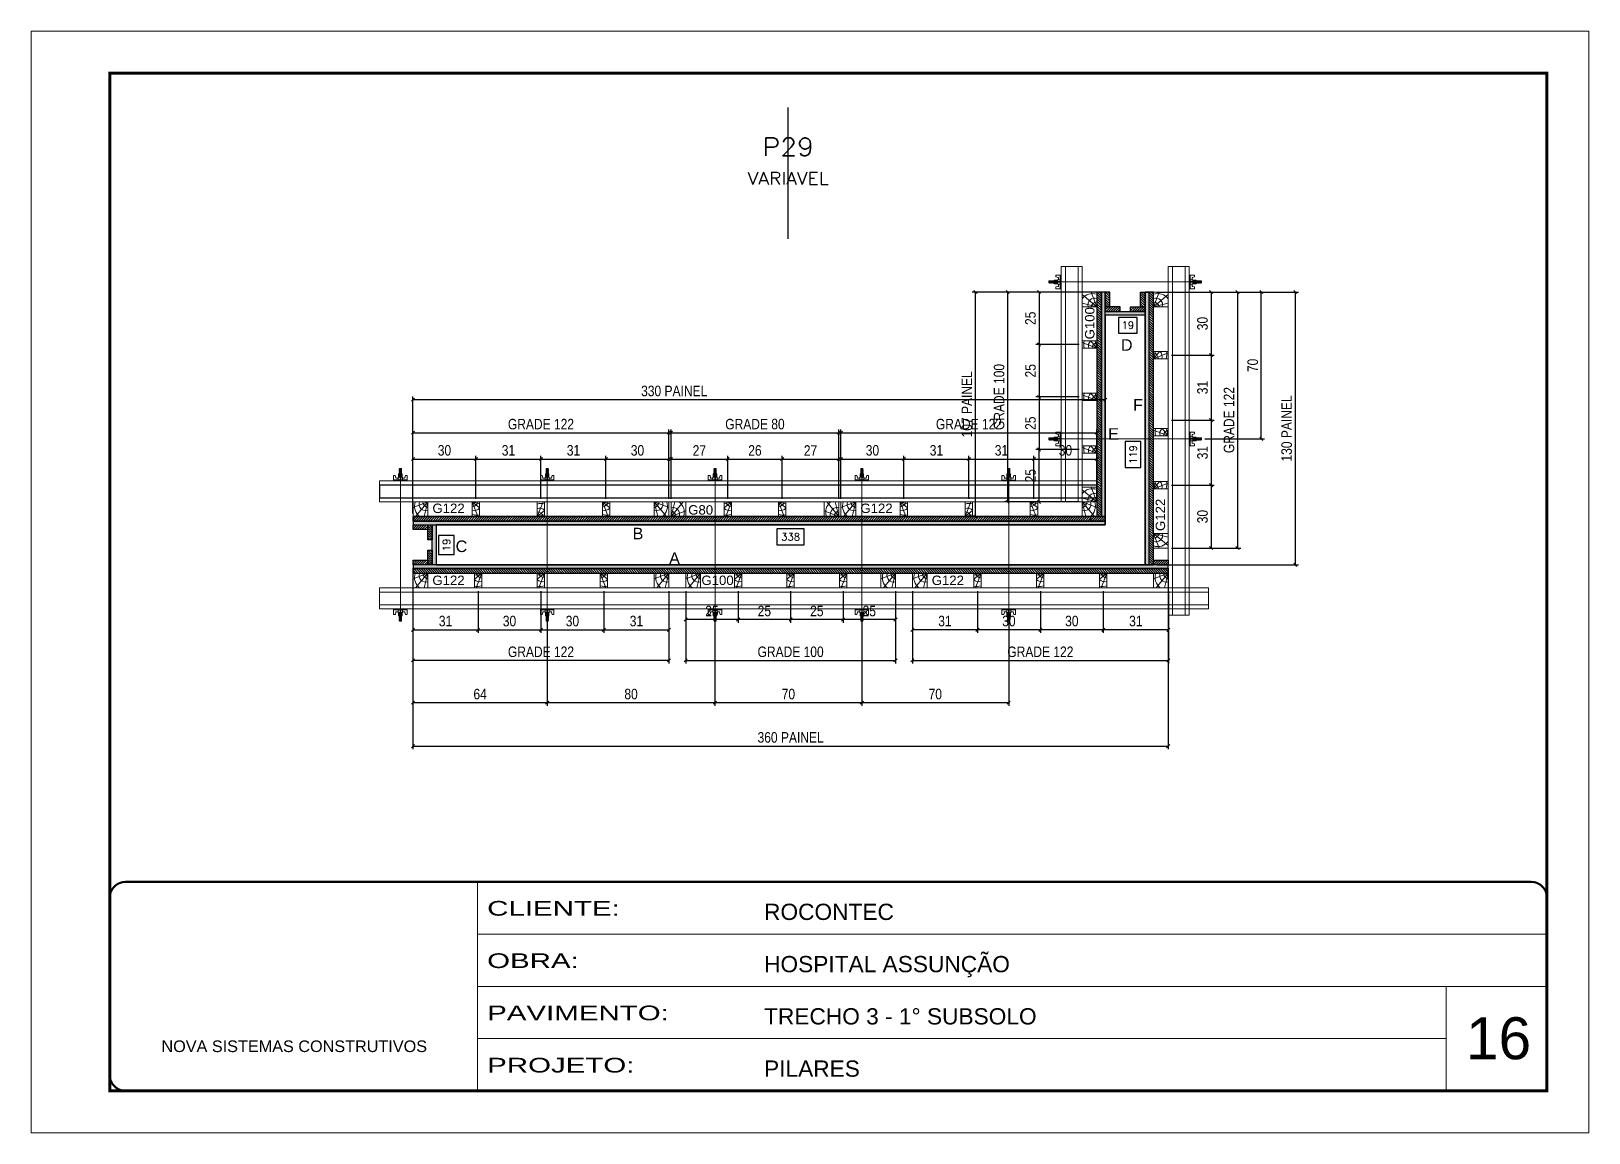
# Model space of a CAD drawing. Extents: x 2102 to 8383, y -13264 to 2718.
# Drawn here: x 6871 to 8356, y -1778 to -728 of the extents above; entities that cross this region are included whole.
import ezdxf
from ezdxf.enums import TextEntityAlignment as Align

# ---------------------------------------------------------------- set-up
doc = ezdxf.new("R2010")
doc.units = 0
for name, pattern in [('CONTINUO', [0]), ('DASHED', [0.75, 0.5, -0.25]), ('HIDDEN', [0.375, 0.25, -0.125])]:
    doc.linetypes.add(name, pattern=pattern)
for name, color, linetype, lineweight in [('CARIMBO', 255, 'Continuous', 9), ('CONCRETO', 251, 'Continuous', 25), ('Folhas', 255, 'Continuous', 9), ('Hachura', 251, 'Continuous', 9), ('Madeira', 126, 'Continuous', 18), ('Perfil Metálico', 224, 'Continuous', 18), ('SARRAFO DE PRESSAO', 251, 'DASHED', 9), ('Texto Seção', 7, 'Continuous', 15)]:
    doc.layers.add(name, color=color, linetype=linetype, lineweight=lineweight)
for name, color, linetype in [('COTA', 241, 'Continuous'), ('MEIO_PONT', 93, 'Continuous'), ('Painéis', 200, 'Continuous'), ('SARRAFO', 251, 'Continuous'), ('Texto de Titulo', 7, 'Continuous'), ('Texto Qtd Sarr', 242, 'Continuous'), ('TEXTO_GERAL', 7, 'Continuous')]:
    doc.layers.add(name, color=color, linetype=linetype)
doc.styles.add('ARIAL', font='arial.ttf')
doc.styles.add('COTA TECNICA 2X', font='techl___.ttf', dxfattribs={"height": 10})
doc.styles.add('ROMANS', font='romans.shx')
doc.styles.add('SANSSERIF', font='sas_____.pfb')
doc.styles.add('Tecnologia', font='')
doc.styles.get('Tecnologia').set_extended_font_data('Forgotten Futurist')
doc.dimstyles.new('Cota Seção interna', dxfattribs={"dimtxt": 7, "dimasz": 6, "dimexe": 0.18, "dimexo": 2, "dimgap": -4, "dimtad": 3, "dimdec": 1, "dimlfac": 0.5, "dimzin": 12, "dimdsep": 46, "dimtxsty": 'ROMANS', "dimblk": 'ARCHTICK', "dimcen": 0.09, "dimse1": 1, "dimse2": 1, "dimsd1": 1, "dimsd2": 1, "dimclrd": 180, "dimclre": 5, "dimclrt": 1, "dimadec": 0, "dimazin": 3, "dimtfac": 1, "dimtdec": 1, "dimtofl": 0, "dimtmove": 0, "dimatfit": 3, "dimldrblk": 'ARCHTICK', "dimfxl": 1, "dimtolj": 1, "dimtzin": 0, "dimarcsym": 0})
doc.dimstyles.new('SECAO PILAR', dxfattribs={"dimtxt": 10, "dimasz": 3, "dimexe": 3, "dimexo": 3, "dimgap": 3, "dimtad": 1, "dimdec": 1, "dimlfac": 0.5, "dimzin": 12, "dimdsep": 46, "dimtxsty": 'COTA TECNICA 2X', "dimblk1": 'OBLIQUE', "dimblk2": 'OBLIQUE', "dimsah": 1, "dimcen": 0.9, "dimclrd": 256, "dimclre": 256, "dimclrt": 256, "dimadec": 1, "dimazin": 3, "dimtfac": 1, "dimtdec": 1, "dimtmove": 0, "dimatfit": 3, "dimfxl": 1, "dimtolj": 1, "dimtzin": 12, "dimarcsym": 0})
pattern_1 = [(315, (31467.0526, -10425.2543), (1.12253202, 1.12253202), [])]
pattern_2 = [(45, (17709.1963, 21608.5057), (-1.12253202, 1.12253202), [])]
pattern_3 = [(315, (31475.0526, -10396.2543), (1.12253202, 1.12253202), [])]

msp = doc.modelspace()

# ---------------------------------------------------------------- texts
at = {"layer": 'CARIMBO', "style": 'ARIAL'}
msp.add_text('16', height=40, dxfattribs=at).set_placement((8238.64, -1707.98))
at = {"layer": 'Texto Seção', "color": 0, "linetype": 'Continuous', "style": 'SANSSERIF'}
msp.add_text('G100', height=9, rotation=90, dxfattribs=at).set_placement((7879.97, -1021.88), align=Align.MIDDLE_LEFT)
for s, p in [('G122', (7253.3, -1251.51)), ('G100', (7509.78, -1251.51)), ('G122', (7729.32, -1251.51))]:
    msp.add_text(s, height=9, dxfattribs=at).set_placement(p, align=Align.MIDDLE_LEFT)
at = {"layer": 'TEXTO_GERAL', "style": 'ARIAL'}
for s, p in [('D', (7915.23, -1027.25)), ('F', (7926.02, -1084.2)), ('E', (7902.67, -1112.02)), ('B', (7449.31, -1206.92)), ('C', (7280.99, -1219.09)), ('A', (7484.11, -1230.43))]:
    msp.add_text(s, height=11, dxfattribs=at).set_placement(p, align=Align.MIDDLE_CENTER)
at = {"layer": 'TEXTO_GERAL', "color": 0, "linetype": 'Continuous', "style": 'SANSSERIF'}
for s, p in [('G122', (7253.33, -1182.89)), ('G80', (7497.16, -1184.4)), ('G122', (7661.33, -1182.89))]:
    msp.add_text(s, height=9, dxfattribs=at).set_placement(p, align=Align.MIDDLE_LEFT)
msp.add_text('G122', height=9, rotation=90, dxfattribs=at).set_placement((7947.3, -1204.54), align=Align.MIDDLE_LEFT)

# ---------------------------------------------------------------- blocks, each defined once
blk = doc.blocks.new('9999999999')
at = {"color": 30, "linetype": 'CONTINUO'}
for p, q in [((98564.6, 34230.2), (98564.6, 34429.4)), ((98564.6, 34379.6), (99584, 34379.6)), ((98564.6, 34329.8), (99488, 34329.8)), ((99584, 34329.8), (99488, 34329.8)), ((99488, 34329.8), (99488, 34230.2)), ((98564.6, 34280), (99488, 34280))]:
    blk.add_line(p, q, dxfattribs=at)
at = {"color": 30, "linetype": 'CONTINUO', "const_width": 2}
blk.add_lwpolyline([(99584, 34230.2), (99584, 34414.4, 0.414214), (99569, 34429.4), (98229, 34429.4, 0.414214), (98214, 34414.4), (98214, 34245.2, 0.414214), (98229, 34230.2), (99584, 34230.2)], format="xyb", dxfattribs=at)
at = {"layer": 'Folhas'}
blk.add_lwpolyline([(98139, 34190.2), (99624, 34190.2), (99624, 35240.2), (98139, 35240.2)], close=True, dxfattribs=at)
at = {"layer": 'Folhas', "color": 30, "const_width": 3}
blk.add_lwpolyline([(98214, 34230.2), (99584, 34230.2), (99584, 35200.2), (98214, 35200.2)], close=True, dxfattribs=at)
at = {"color": 7, "linetype": 'Continuous', "ltscale": 5, "style": 'ARIAL'}
for s, height, p in [('ROCONTEC', 15.48, (98837.7, 34393.1)), ('HOSPITAL ASSUNÇÃO', 15.483, (98837.7, 34343.3)), ('TRECHO 3 - 1° SUBSOLO', 15.483, (98837.7, 34293.5)), ('NOVA SISTEMAS CONSTRUTIVOS', 11.059, (98263.2, 34267.2)), ('PILARES', 15.48, (98837.7, 34243.7))]:
    blk.add_text(s, height=height, dxfattribs=at).set_placement(p)
at = {"layer": 'Folhas', "color": 7, "style": 'Tecnologia', "width": 1.5}
for s, p in [('CLIENTE:', (98573.7, 34397.2)), ('OBRA:', (98573.7, 34347.3)), ('PAVIMENTO:', (98573.7, 34297.5)), ('PROJETO:', (98573.7, 34247.7))]:
    blk.add_text(s, height=14, dxfattribs=at).set_placement(p)
blk = doc.blocks.new('*D201')
at = {"layer": 'COTA', "color": 180, "lineweight": -2, "transparency": 16777216}
for p, q in [((7274.2, -1208.8), (7259.2, -1208.8)), ((7259.2, -1208.8), (7259.2, -1226.8)), ((7274.2, -1226.8), (7274.2, -1208.8)), ((7259.2, -1226.8), (7274.2, -1226.8))]:
    blk.add_line(p, q, dxfattribs=at)
at = {"layer": 'Defpoints', "color": 0, "transparency": 16777216}
for p in [(7257.2, -1198.8), (7278.2, -1198.8), (7257.2, -1236.8)]:
    blk.add_point(p, dxfattribs=at)
at = {"layer": 'COTA', "color": 1, "transparency": 16777216, "insert": (7266.7, -1217.8), "char_height": 7, "attachment_point": 5, "rotation": 90, "style": 'ROMANS'}
blk.add_mtext('\\A1;19', dxfattribs=at)
blk = doc.blocks.new('_ArchTick')
at = {"color": 0, "linetype": 'ByBlock', "const_width": 0.15}
blk.add_lwpolyline([(-0.5, -0.5), (0.5, 0.5)], dxfattribs=at)
blk = doc.blocks.new('*D202')
at = {"layer": 'COTA', "color": 180, "lineweight": -2, "transparency": 16777216}
for p, q in [((7925.3, -1000.9), (7907.3, -1000.9)), ((7907.3, -1000.9), (7907.3, -1015.9)), ((7925.3, -1015.9), (7925.3, -1000.9)), ((7907.3, -1015.9), (7925.3, -1015.9))]:
    blk.add_line(p, q, dxfattribs=at)
at = {"layer": 'Defpoints', "color": 0, "transparency": 16777216}
for p in [(7894.8, -998.8), (7932.8, -998.8), (7932.8, -1019.9)]:
    blk.add_point(p, dxfattribs=at)
at = {"layer": 'COTA', "color": 1, "transparency": 16777216, "insert": (7916.3, -1008.4), "char_height": 7, "attachment_point": 5, "style": 'ROMANS'}
blk.add_mtext('\\A1;19', dxfattribs=at)
blk = doc.blocks.new('*D906')
at = {"layer": 'COTA', "color": 180, "lineweight": -2, "transparency": 16777216}
for p, q in [((7607.8, -1202.6), (7581.8, -1202.6)), ((7581.8, -1202.6), (7581.8, -1217.6)), ((7607.8, -1217.6), (7607.8, -1202.6)), ((7581.8, -1217.6), (7607.8, -1217.6))]:
    blk.add_line(p, q, dxfattribs=at)
at = {"layer": 'Defpoints', "color": 0, "transparency": 16777216}
for p in [(7256.8, -1221.6), (7256.8, -1236.8), (7932.8, -1236.8)]:
    blk.add_point(p, dxfattribs=at)
at = {"layer": 'COTA', "color": 1, "transparency": 16777216, "insert": (7594.8, -1210.1), "char_height": 7, "attachment_point": 5, "style": 'ROMANS'}
blk.add_mtext('\\A1;338', dxfattribs=at)
blk = doc.blocks.new('C')
at = {"layer": 'Hachura', "color": 0}
for p, q in [((0, 3.22), (0, -3.22)), ((0.45, 3.22), (0, 3.22)), ((0.46, 3.16), (0, 3.16)), ((0.46, 3.05), (0, 3.05)), ((0.46, 2.88), (0, 2.88)), ((0, 2.75), (0, -1.16)), ((0.46, 2.65), (0, 2.65)), ((0.46, 2.23), (0, 2.23)), ((0.46, 1.51), (0, 1.51)), ((0.39, 0.49), (0.17, 0.49)), ((0.45, -3.23), (0.45, 3.22)), ((0.45, 3.22), (2.58, 3.22)), ((1.74, 0.97), (0.45, 0.97)), ((1.45, 0.1), (0.45, 0.1)), ((1.35, 1.94), (1.35, 0.96)), ((2.58, 2.39), (1.47, 2.09)), ((1.74, -0.97), (1.74, 0.97)), ((1.74, 0.97), (1.74, 0.84)), ((1.74, 0.97), (1.74, 0.84)), ((1.74, 0.84), (3.35, 0.84)), ((3.35, 0.45), (1.74, 0.45)), ((2.58, 3.22), (2.58, 2.39)), ((3.32, 0.84), (3.32, -0.84)), ((3.35, 0.84), (3.35, -0.84)), ((3.68, 0.45), (3.35, 0.45)), ((3.84, -0.52), (3.35, 0.45)), ((3.35, 0.06), (3.67, -0.57)), ((3.68, 0.45), (4.16, -0.52)), ((3.72, 0.5), (4.25, -0.57)), ((4.37, -0.55), (3.83, 0.53)), ((4.15, 0.45), (3.93, 0.45)), ((4.42, -0.52), (3.93, 0.45)), ((4.15, 0.45), (4.26, 0.45)), ((4.26, 0.45), (4.74, -0.52)), ((4.3, 0.5), (4.83, -0.57)), ((4.95, -0.55), (4.41, 0.53)), ((4.51, 0.45), (4.84, 0.45)), ((5, -0.52), (4.51, 0.45)), ((4.84, 0.45), (5.32, -0.52)), ((4.88, 0.5), (5.41, -0.57)), ((5.53, -0.55), (4.99, 0.53)), ((5.58, -0.52), (5.09, 0.45)), ((5.42, 0.45), (5.09, 0.45)), ((5.58, -0.52), (5.09, 0.45)), ((5.42, 0.45), (5.74, -0.19)), ((5.46, 0.5), (5.74, -0.07)), ((5.74, 0.19), (5.57, 0.53)), ((5.74, 0.32), (5.68, 0.45)), ((5.68, 0.45), (5.74, 0.45)), ((5.74, 0.45), (5.9, 0.29)), ((5.74, 0.45), (5.74, -0.52)), ((5.9, -0.36), (5.9, 0.29)), ((0.45, 0), (0, 0)), ((0.46, -1.52), (0, -1.52)), ((0.46, -2.23), (0, -2.23)), ((0.46, -2.65), (0, -2.65)), ((0.46, -2.88), (0, -2.88)), ((0.46, -3.05), (0, -3.05)), ((0.46, -3.16), (0, -3.16)), ((0, -3.22), (2.57, -3.22)), ((0.08, -0.48), (0.29, -0.48)), ((0.29, -0.48), (0.4, -0.48)), ((0.45, 0), (0.45, -0.97)), ((0.45, -0.16), (1.45, -0.16)), ((0.45, -0.65), (0.45, -0.32)), ((0.45, -3.23), (0.45, -0.65)), ((0.45, -0.97), (1.74, -0.97)), ((1.35, -1.94), (1.35, -0.97)), ((2.58, -2.39), (1.47, -2.1)), ((3.35, -0.32), (1.74, -0.32)), ((3.35, -0.84), (1.74, -0.84)), ((2.58, -3.23), (2.58, -2.39)), ((3.35, -0.07), (3.58, -0.52)), ((3.35, -0.52), (3.58, -0.52)), ((3.84, -0.52), (4.16, -0.52)), ((4.42, -0.52), (4.74, -0.52)), ((4.63, -0.52), (4.74, -0.52)), ((5, -0.52), (5.32, -0.52)), ((5.58, -0.52), (5.74, -0.52)), ((5.74, -0.52), (5.9, -0.36)), ((5.74, -0.52), (5.74, -0.52))]:
    blk.add_line(p, q, dxfattribs=at)
for centre, radius, start, end in [((1.52, 1.94), 0.161, 104.74356, 180), ((1.44, -0.03), 0.129, 272.69497, 87.30503), ((3.81, 0.39), 0.143, 25.56881, 154.43119), ((4.39, 0.39), 0.143, 25.56881, 154.43119), ((4.97, 0.39), 0.143, 25.56881, 154.43119), ((5.55, 0.39), 0.143, 25.56881, 154.43119), ((0.17, -0.37), 0.174, 221.74404, 317.85924), ((1.52, -1.94), 0.161, 180, 255.25644), ((3.71, -0.4), 0.174, 222.14076, 318.25596), ((4.29, -0.4), 0.174, 222.14076, 318.25596), ((4.87, -0.4), 0.174, 222.14076, 318.25596), ((5.45, -0.4), 0.174, 222.14076, 318.25596), ((5.61, -0.4), 0.174, 317.85924, 318.25596)]:
    blk.add_arc(centre, radius, start, end, dxfattribs=at)
blk = doc.blocks.new('titulo1')
at = {"layer": 'Defpoints', "color": 252, "linetype": 'HIDDEN', "ltscale": 2}
blk.add_line((0, 0), (0, 125), dxfattribs=at)
at = {"layer": 'Defpoints', "style": 'ROMANS', "oblique": 15}
blk.add_attdef('FOLHA', text='', height=10, dxfattribs=at).set_placement((0, 15.6), align=Align.MIDDLE_CENTER)
at = {"layer": 'Texto Qtd Sarr', "color": 3, "style": 'ROMANS', "oblique": 15}
for tag, height, p in [('TITULO', 17, (0, 71.4)), ('SEÇÃO', 12, (0, 41.5))]:
    blk.add_attdef(tag, text='', height=height, dxfattribs=at).set_placement(p, align=Align.MIDDLE_CENTER)
blk = doc.blocks.new('_Oblique')
at = {"color": 0, "linetype": 'ByBlock', "lineweight": -2}
blk.add_line((-0.5, -0.5), (0.5, 0.5), dxfattribs=at)
blk = doc.blocks.new('*D907')
at = {"layer": 'COTA', "lineweight": -2, "transparency": 16777216}
for p, q in [((7234.8, -1187.8), (7234.8, -1076.3)), ((7234.8, -1079.3), (7894.8, -1079.3)), ((7894.8, -1187.8), (7894.8, -1076.3))]:
    blk.add_line(p, q, dxfattribs=at)
at = {"layer": 'Defpoints', "color": 0, "transparency": 16777216}
for p in [(7894.8, -1079.3), (7234.8, -1190.8), (7894.8, -1190.8)]:
    blk.add_point(p, dxfattribs=at)
at = {"layer": 'COTA', "lineweight": -2, "transparency": 16777216, "xscale": 3, "yscale": 3, "zscale": 3, "rotation": 180}
blk.add_blockref('_Oblique', (7234.8, -1079.3), dxfattribs=at)
at = {"layer": 'COTA', "lineweight": -2, "transparency": 16777216, "xscale": 3, "yscale": 3, "zscale": 3}
blk.add_blockref('_Oblique', (7894.8, -1079.3), dxfattribs=at)
at = {"layer": 'COTA', "transparency": 16777216, "insert": (7483.8, -1071.1), "char_height": 10, "attachment_point": 5, "style": 'COTA TECNICA 2X'}
blk.add_mtext('\\A1;330 PAINEL', dxfattribs=at)
blk = doc.blocks.new('*D908')
at = {"layer": 'COTA', "lineweight": -2, "transparency": 16777216}
for p, q in [((7943.9, -976.8), (8078.9, -976.8)), ((8075.9, -976.8), (8075.9, -1236.8)), ((7943.8, -1236.8), (8078.9, -1236.8))]:
    blk.add_line(p, q, dxfattribs=at)
at = {"layer": 'Defpoints', "color": 0, "transparency": 16777216}
for p in [(7940.9, -976.8), (7940.8, -1236.8), (8075.9, -1236.8)]:
    blk.add_point(p, dxfattribs=at)
at = {"layer": 'COTA', "lineweight": -2, "transparency": 16777216, "xscale": 3, "yscale": 3, "zscale": 3}
for p, rotation in [((8075.9, -976.8), 90), ((8075.9, -1236.8), 270)]:
    blk.add_blockref('_Oblique', p, dxfattribs=dict(at, rotation=rotation))
at = {"layer": 'COTA', "transparency": 16777216, "insert": (8067.7, -1106.8), "char_height": 10, "attachment_point": 5, "rotation": 90, "style": 'COTA TECNICA 2X'}
blk.add_mtext('\\A1;130 PAINEL', dxfattribs=at)
blk = doc.blocks.new('*D909')
at = {"layer": 'COTA', "lineweight": -2, "transparency": 16777216}
for p, q in [((7891.8, -976.8), (7768, -976.8)), ((7771, -1190.8), (7771, -976.8)), ((7891.8, -1190.8), (7768, -1190.8))]:
    blk.add_line(p, q, dxfattribs=at)
at = {"layer": 'Defpoints', "color": 0, "transparency": 16777216}
for p in [(7771, -976.8), (7894.8, -976.8), (7894.8, -1190.8)]:
    blk.add_point(p, dxfattribs=at)
at = {"layer": 'COTA', "lineweight": -2, "transparency": 16777216, "xscale": 3, "yscale": 3, "zscale": 3}
for p, rotation in [((7771, -976.8), 90), ((7771, -1190.8), 270)]:
    blk.add_blockref('_Oblique', p, dxfattribs=dict(at, rotation=rotation))
at = {"layer": 'COTA', "transparency": 16777216, "insert": (7762.9, -1083.8), "char_height": 10, "attachment_point": 5, "rotation": 90, "style": 'COTA TECNICA 2X'}
blk.add_mtext('\\A1;107 PAINEL', dxfattribs=at)
blk = doc.blocks.new('PONTALETE')
at = {"layer": 'Madeira'}
for q in [(2.71, 7), (7, 5.76), (7, 1.74)]:
    blk.add_line((0, 0), q, dxfattribs=at)
blk.add_lwpolyline([(0, 0), (7, 0), (7, 7), (0, 7)], close=True, dxfattribs=at)
for centre, radius, start, end in [((2.04, 0.06), 6.23, 37.28179, 109.09128), ((1.09, 0.9), 3.19, 343.60304, 109.98471), ((-0.21, -0.78), 3.09, 14.63219, 86.0383)]:
    blk.add_arc(centre, radius, start, end, dxfattribs=at)
blk = doc.blocks.new('MEIO PONTALETE')
at = {"layer": 'Madeira'}
for q in [(2.71, 7), (3.5, 2.88), (3.5, 0.87)]:
    blk.add_line((0, 0), q, dxfattribs=at)
blk.add_lwpolyline([(0, 0), (3.5, 0), (3.5, 7), (0, 7)], close=True, dxfattribs=at)
for centre, radius, start, end in [((2.04, 0.06), 6.23, 76.44987, 109.09128), ((1.09, 0.9), 3.19, 40.90626, 109.98471), ((-0.21, -0.78), 3.09, 14.63219, 86.0383)]:
    blk.add_arc(centre, radius, start, end, dxfattribs=at)
blk = doc.blocks.new('*D910')
at = {"layer": 'COTA', "lineweight": -2, "transparency": 16777216}
for p, q in [((7234.8, -1173.8), (7234.8, -1132.9)), ((7234.8, -1135.9), (7294.8, -1135.9)), ((7294.8, -1173.8), (7294.8, -1132.9))]:
    blk.add_line(p, q, dxfattribs=at)
at = {"layer": 'Defpoints', "color": 0, "transparency": 16777216}
for p in [(7294.8, -1135.9), (7234.8, -1176.8), (7294.8, -1176.8)]:
    blk.add_point(p, dxfattribs=at)
at = {"layer": 'COTA', "lineweight": -2, "transparency": 16777216, "xscale": 3, "yscale": 3, "zscale": 3, "rotation": 180}
blk.add_blockref('_Oblique', (7234.8, -1135.9), dxfattribs=at)
at = {"layer": 'COTA', "lineweight": -2, "transparency": 16777216, "xscale": 3, "yscale": 3, "zscale": 3}
blk.add_blockref('_Oblique', (7294.8, -1135.9), dxfattribs=at)
at = {"layer": 'COTA', "transparency": 16777216, "insert": (7264.8, -1127.7), "char_height": 10, "attachment_point": 5, "style": 'COTA TECNICA 2X'}
blk.add_mtext('\\A1;30', dxfattribs=at)
blk = doc.blocks.new('*D911')
at = {"layer": 'COTA', "lineweight": -2, "transparency": 16777216}
for p, q in [((7294.8, -1173.8), (7294.8, -1132.9)), ((7294.8, -1135.9), (7356.8, -1135.9)), ((7356.8, -1173.8), (7356.8, -1132.9))]:
    blk.add_line(p, q, dxfattribs=at)
at = {"layer": 'Defpoints', "color": 0, "transparency": 16777216}
for p in [(7356.8, -1135.9), (7294.8, -1176.8), (7356.8, -1176.8)]:
    blk.add_point(p, dxfattribs=at)
at = {"layer": 'COTA', "lineweight": -2, "transparency": 16777216, "xscale": 3, "yscale": 3, "zscale": 3, "rotation": 180}
blk.add_blockref('_Oblique', (7294.8, -1135.9), dxfattribs=at)
at = {"layer": 'COTA', "lineweight": -2, "transparency": 16777216, "xscale": 3, "yscale": 3, "zscale": 3}
blk.add_blockref('_Oblique', (7356.8, -1135.9), dxfattribs=at)
at = {"layer": 'COTA', "transparency": 16777216, "insert": (7325.8, -1127.7), "char_height": 10, "attachment_point": 5, "style": 'COTA TECNICA 2X'}
blk.add_mtext('\\A1;31', dxfattribs=at)
blk = doc.blocks.new('*D912')
at = {"layer": 'COTA', "lineweight": -2, "transparency": 16777216}
for p, q in [((7356.8, -1173.8), (7356.8, -1132.9)), ((7356.8, -1135.9), (7418.8, -1135.9)), ((7418.8, -1173.8), (7418.8, -1132.9))]:
    blk.add_line(p, q, dxfattribs=at)
at = {"layer": 'Defpoints', "color": 0, "transparency": 16777216}
for p in [(7418.8, -1135.9), (7356.8, -1176.8), (7418.8, -1176.8)]:
    blk.add_point(p, dxfattribs=at)
at = {"layer": 'COTA', "lineweight": -2, "transparency": 16777216, "xscale": 3, "yscale": 3, "zscale": 3, "rotation": 180}
blk.add_blockref('_Oblique', (7356.8, -1135.9), dxfattribs=at)
at = {"layer": 'COTA', "lineweight": -2, "transparency": 16777216, "xscale": 3, "yscale": 3, "zscale": 3}
blk.add_blockref('_Oblique', (7418.8, -1135.9), dxfattribs=at)
at = {"layer": 'COTA', "transparency": 16777216, "insert": (7387.8, -1127.7), "char_height": 10, "attachment_point": 5, "style": 'COTA TECNICA 2X'}
blk.add_mtext('\\A1;31', dxfattribs=at)
blk = doc.blocks.new('*D913')
at = {"layer": 'COTA', "lineweight": -2, "transparency": 16777216}
for p, q in [((7418.8, -1173.8), (7418.8, -1132.9)), ((7418.8, -1135.9), (7478.8, -1135.9)), ((7478.8, -1173.8), (7478.8, -1132.9))]:
    blk.add_line(p, q, dxfattribs=at)
at = {"layer": 'Defpoints', "color": 0, "transparency": 16777216}
for p in [(7478.8, -1135.9), (7418.8, -1176.8), (7478.8, -1176.8)]:
    blk.add_point(p, dxfattribs=at)
at = {"layer": 'COTA', "lineweight": -2, "transparency": 16777216, "xscale": 3, "yscale": 3, "zscale": 3, "rotation": 180}
blk.add_blockref('_Oblique', (7418.8, -1135.9), dxfattribs=at)
at = {"layer": 'COTA', "lineweight": -2, "transparency": 16777216, "xscale": 3, "yscale": 3, "zscale": 3}
blk.add_blockref('_Oblique', (7478.8, -1135.9), dxfattribs=at)
at = {"layer": 'COTA', "transparency": 16777216, "insert": (7448.8, -1127.7), "char_height": 10, "attachment_point": 5, "style": 'COTA TECNICA 2X'}
blk.add_mtext('\\A1;30', dxfattribs=at)
blk = doc.blocks.new('*D914')
at = {"layer": 'COTA', "lineweight": -2, "transparency": 16777216}
for p, q in [((7234.8, -1173.8), (7234.8, -1107.8)), ((7234.8, -1110.8), (7478.8, -1110.8)), ((7478.8, -1173.8), (7478.8, -1107.8))]:
    blk.add_line(p, q, dxfattribs=at)
at = {"layer": 'Defpoints', "color": 0, "transparency": 16777216}
for p in [(7478.8, -1110.8), (7234.8, -1176.8), (7478.8, -1176.8)]:
    blk.add_point(p, dxfattribs=at)
at = {"layer": 'COTA', "lineweight": -2, "transparency": 16777216, "xscale": 3, "yscale": 3, "zscale": 3, "rotation": 180}
blk.add_blockref('_Oblique', (7234.8, -1110.8), dxfattribs=at)
at = {"layer": 'COTA', "lineweight": -2, "transparency": 16777216, "xscale": 3, "yscale": 3, "zscale": 3}
blk.add_blockref('_Oblique', (7478.8, -1110.8), dxfattribs=at)
at = {"layer": 'COTA', "transparency": 16777216, "insert": (7356.8, -1102.7), "char_height": 10, "attachment_point": 5, "style": 'COTA TECNICA 2X'}
blk.add_mtext('\\A1;GRADE 122', dxfattribs=at)
blk = doc.blocks.new('*D73')
at = {"layer": 'COTA', "lineweight": -2, "transparency": 16777216}
for p, q in [((7642.8, -1173.8), (7642.8, -1132.9)), ((7642.8, -1135.9), (7702.8, -1135.9)), ((7702.8, -1173.8), (7702.8, -1132.9))]:
    blk.add_line(p, q, dxfattribs=at)
at = {"layer": 'Defpoints', "color": 0, "transparency": 16777216}
for p in [(7702.8, -1135.9), (7642.8, -1176.8), (7702.8, -1176.8)]:
    blk.add_point(p, dxfattribs=at)
at = {"layer": 'COTA', "lineweight": -2, "transparency": 16777216, "xscale": 3, "yscale": 3, "zscale": 3, "rotation": 180}
blk.add_blockref('_Oblique', (7642.8, -1135.9), dxfattribs=at)
at = {"layer": 'COTA', "lineweight": -2, "transparency": 16777216, "xscale": 3, "yscale": 3, "zscale": 3}
blk.add_blockref('_Oblique', (7702.8, -1135.9), dxfattribs=at)
at = {"layer": 'COTA', "transparency": 16777216, "insert": (7672.8, -1127.7), "char_height": 10, "attachment_point": 5, "style": 'COTA TECNICA 2X'}
blk.add_mtext('\\A1;30', dxfattribs=at)
blk = doc.blocks.new('*D74')
at = {"layer": 'COTA', "lineweight": -2, "transparency": 16777216}
for p, q in [((7702.8, -1173.8), (7702.8, -1132.9)), ((7702.8, -1135.9), (7764.8, -1135.9)), ((7764.8, -1173.8), (7764.8, -1132.9))]:
    blk.add_line(p, q, dxfattribs=at)
at = {"layer": 'Defpoints', "color": 0, "transparency": 16777216}
for p in [(7764.8, -1135.9), (7702.8, -1176.8), (7764.8, -1176.8)]:
    blk.add_point(p, dxfattribs=at)
at = {"layer": 'COTA', "lineweight": -2, "transparency": 16777216, "xscale": 3, "yscale": 3, "zscale": 3, "rotation": 180}
blk.add_blockref('_Oblique', (7702.8, -1135.9), dxfattribs=at)
at = {"layer": 'COTA', "lineweight": -2, "transparency": 16777216, "xscale": 3, "yscale": 3, "zscale": 3}
blk.add_blockref('_Oblique', (7764.8, -1135.9), dxfattribs=at)
at = {"layer": 'COTA', "transparency": 16777216, "insert": (7733.8, -1127.7), "char_height": 10, "attachment_point": 5, "style": 'COTA TECNICA 2X'}
blk.add_mtext('\\A1;31', dxfattribs=at)
blk = doc.blocks.new('*D75')
at = {"layer": 'COTA', "lineweight": -2, "transparency": 16777216}
for p, q in [((7764.8, -1173.8), (7764.8, -1132.9)), ((7764.8, -1135.9), (7826.8, -1135.9)), ((7826.8, -1173.8), (7826.8, -1132.9))]:
    blk.add_line(p, q, dxfattribs=at)
at = {"layer": 'Defpoints', "color": 0, "transparency": 16777216}
for p in [(7826.8, -1135.9), (7764.8, -1176.8), (7826.8, -1176.8)]:
    blk.add_point(p, dxfattribs=at)
at = {"layer": 'COTA', "lineweight": -2, "transparency": 16777216, "xscale": 3, "yscale": 3, "zscale": 3, "rotation": 180}
blk.add_blockref('_Oblique', (7764.8, -1135.9), dxfattribs=at)
at = {"layer": 'COTA', "lineweight": -2, "transparency": 16777216, "xscale": 3, "yscale": 3, "zscale": 3}
blk.add_blockref('_Oblique', (7826.8, -1135.9), dxfattribs=at)
at = {"layer": 'COTA', "transparency": 16777216, "insert": (7795.8, -1127.7), "char_height": 10, "attachment_point": 5, "style": 'COTA TECNICA 2X'}
blk.add_mtext('\\A1;31', dxfattribs=at)
blk = doc.blocks.new('*D76')
at = {"layer": 'COTA', "lineweight": -2, "transparency": 16777216}
for p, q in [((7826.8, -1173.8), (7826.8, -1132.9)), ((7826.8, -1135.9), (7886.8, -1135.9)), ((7886.8, -1173.8), (7886.8, -1132.9))]:
    blk.add_line(p, q, dxfattribs=at)
at = {"layer": 'Defpoints', "color": 0, "transparency": 16777216}
for p in [(7886.8, -1135.9), (7826.8, -1176.8), (7886.8, -1176.8)]:
    blk.add_point(p, dxfattribs=at)
at = {"layer": 'COTA', "lineweight": -2, "transparency": 16777216, "xscale": 3, "yscale": 3, "zscale": 3, "rotation": 180}
blk.add_blockref('_Oblique', (7826.8, -1135.9), dxfattribs=at)
at = {"layer": 'COTA', "lineweight": -2, "transparency": 16777216, "xscale": 3, "yscale": 3, "zscale": 3}
blk.add_blockref('_Oblique', (7886.8, -1135.9), dxfattribs=at)
at = {"layer": 'COTA', "transparency": 16777216, "insert": (7856.8, -1127.7), "char_height": 10, "attachment_point": 5, "style": 'COTA TECNICA 2X'}
blk.add_mtext('\\A1;30', dxfattribs=at)
blk = doc.blocks.new('*D77')
at = {"layer": 'COTA', "lineweight": -2, "transparency": 16777216}
for p, q in [((7642.8, -1173.8), (7642.8, -1107.8)), ((7642.8, -1110.8), (7886.8, -1110.8)), ((7886.8, -1173.8), (7886.8, -1107.8))]:
    blk.add_line(p, q, dxfattribs=at)
at = {"layer": 'Defpoints', "color": 0, "transparency": 16777216}
for p in [(7886.8, -1110.8), (7642.8, -1176.8), (7886.8, -1176.8)]:
    blk.add_point(p, dxfattribs=at)
at = {"layer": 'COTA', "lineweight": -2, "transparency": 16777216, "xscale": 3, "yscale": 3, "zscale": 3, "rotation": 180}
blk.add_blockref('_Oblique', (7642.8, -1110.8), dxfattribs=at)
at = {"layer": 'COTA', "lineweight": -2, "transparency": 16777216, "xscale": 3, "yscale": 3, "zscale": 3}
blk.add_blockref('_Oblique', (7886.8, -1110.8), dxfattribs=at)
at = {"layer": 'COTA', "transparency": 16777216, "insert": (7764.8, -1102.7), "char_height": 10, "attachment_point": 5, "style": 'COTA TECNICA 2X'}
blk.add_mtext('\\A1;GRADE 122', dxfattribs=at)
blk = doc.blocks.new('*D78')
at = {"layer": 'COTA', "lineweight": -2, "transparency": 16777216}
for p, q in [((7957.9, -976.8), (7998.7, -976.8)), ((7995.7, -976.8), (7995.7, -1036.8)), ((7957.9, -1036.8), (7998.7, -1036.8))]:
    blk.add_line(p, q, dxfattribs=at)
at = {"layer": 'Defpoints', "color": 0, "transparency": 16777216}
for p in [(7954.9, -976.8), (7954.9, -1036.8), (7995.7, -1036.8)]:
    blk.add_point(p, dxfattribs=at)
at = {"layer": 'COTA', "lineweight": -2, "transparency": 16777216, "xscale": 3, "yscale": 3, "zscale": 3}
for p, rotation in [((7995.7, -976.8), 90), ((7995.7, -1036.8), 270)]:
    blk.add_blockref('_Oblique', p, dxfattribs=dict(at, rotation=rotation))
at = {"layer": 'COTA', "transparency": 16777216, "insert": (7987.5, -1006.8), "char_height": 10, "attachment_point": 5, "rotation": 90, "style": 'COTA TECNICA 2X'}
blk.add_mtext('\\A1;30', dxfattribs=at)
blk = doc.blocks.new('*D79')
at = {"layer": 'COTA', "lineweight": -2, "transparency": 16777216}
for p, q in [((7957.9, -1036.8), (7998.7, -1036.8)), ((7995.7, -1036.8), (7995.7, -1098.8)), ((7957.9, -1098.8), (7998.7, -1098.8))]:
    blk.add_line(p, q, dxfattribs=at)
at = {"layer": 'Defpoints', "color": 0, "transparency": 16777216}
for p in [(7954.9, -1036.8), (7954.9, -1098.8), (7995.7, -1098.8)]:
    blk.add_point(p, dxfattribs=at)
at = {"layer": 'COTA', "lineweight": -2, "transparency": 16777216, "xscale": 3, "yscale": 3, "zscale": 3}
for p, rotation in [((7995.7, -1036.8), 90), ((7995.7, -1098.8), 270)]:
    blk.add_blockref('_Oblique', p, dxfattribs=dict(at, rotation=rotation))
at = {"layer": 'COTA', "transparency": 16777216, "insert": (7987.5, -1067.8), "char_height": 10, "attachment_point": 5, "rotation": 90, "style": 'COTA TECNICA 2X'}
blk.add_mtext('\\A1;31', dxfattribs=at)
blk = doc.blocks.new('*D80')
at = {"layer": 'COTA', "lineweight": -2, "transparency": 16777216}
for p, q in [((7957.9, -1098.8), (7998.7, -1098.8)), ((7995.7, -1098.8), (7995.7, -1160.8)), ((7957.9, -1160.8), (7998.7, -1160.8))]:
    blk.add_line(p, q, dxfattribs=at)
at = {"layer": 'Defpoints', "color": 0, "transparency": 16777216}
for p in [(7954.9, -1098.8), (7954.9, -1160.8), (7995.7, -1160.8)]:
    blk.add_point(p, dxfattribs=at)
at = {"layer": 'COTA', "lineweight": -2, "transparency": 16777216, "xscale": 3, "yscale": 3, "zscale": 3}
for p, rotation in [((7995.7, -1098.8), 90), ((7995.7, -1160.8), 270)]:
    blk.add_blockref('_Oblique', p, dxfattribs=dict(at, rotation=rotation))
at = {"layer": 'COTA', "transparency": 16777216, "insert": (7987.5, -1129.8), "char_height": 10, "attachment_point": 5, "rotation": 90, "style": 'COTA TECNICA 2X'}
blk.add_mtext('\\A1;31', dxfattribs=at)
blk = doc.blocks.new('*D81')
at = {"layer": 'COTA', "lineweight": -2, "transparency": 16777216}
for p, q in [((7957.9, -1160.8), (7998.7, -1160.8)), ((7995.7, -1160.8), (7995.7, -1220.8)), ((7957.9, -1220.8), (7998.7, -1220.8))]:
    blk.add_line(p, q, dxfattribs=at)
at = {"layer": 'Defpoints', "color": 0, "transparency": 16777216}
for p in [(7954.9, -1160.8), (7954.9, -1220.8), (7995.7, -1220.8)]:
    blk.add_point(p, dxfattribs=at)
at = {"layer": 'COTA', "lineweight": -2, "transparency": 16777216, "xscale": 3, "yscale": 3, "zscale": 3}
for p, rotation in [((7995.7, -1160.8), 90), ((7995.7, -1220.8), 270)]:
    blk.add_blockref('_Oblique', p, dxfattribs=dict(at, rotation=rotation))
at = {"layer": 'COTA', "transparency": 16777216, "insert": (7987.5, -1190.8), "char_height": 10, "attachment_point": 5, "rotation": 90, "style": 'COTA TECNICA 2X'}
blk.add_mtext('\\A1;30', dxfattribs=at)
blk = doc.blocks.new('*D82')
at = {"layer": 'COTA', "lineweight": -2, "transparency": 16777216}
for p, q in [((7957.9, -976.8), (8023.9, -976.8)), ((8020.9, -976.8), (8020.9, -1220.8)), ((7957.9, -1220.8), (8023.9, -1220.8))]:
    blk.add_line(p, q, dxfattribs=at)
at = {"layer": 'Defpoints', "color": 0, "transparency": 16777216}
for p in [(7954.9, -976.8), (7954.9, -1220.8), (8020.9, -1220.8)]:
    blk.add_point(p, dxfattribs=at)
at = {"layer": 'COTA', "lineweight": -2, "transparency": 16777216, "xscale": 3, "yscale": 3, "zscale": 3}
for p, rotation in [((8020.9, -976.8), 90), ((8020.9, -1220.8), 270)]:
    blk.add_blockref('_Oblique', p, dxfattribs=dict(at, rotation=rotation))
at = {"layer": 'COTA', "transparency": 16777216, "insert": (8012.8, -1098.8), "char_height": 10, "attachment_point": 5, "rotation": 90, "style": 'COTA TECNICA 2X'}
blk.add_mtext('\\A1;GRADE 122', dxfattribs=at)
blk = doc.blocks.new('*D915')
at = {"layer": 'COTA', "linetype": 'ByBlock', "lineweight": -2, "transparency": 16777216}
for p, q in [((7869.8, -976.8), (7828.6, -976.8)), ((7831.6, -976.8), (7831.6, -1026.8)), ((7869.8, -1026.8), (7828.6, -1026.8))]:
    blk.add_line(p, q, dxfattribs=at)
at = {"layer": 'Defpoints', "color": 0, "linetype": 'ByBlock', "transparency": 16777216}
for p in [(7872.8, -976.8), (7831.6, -1026.8), (7872.8, -1026.8)]:
    blk.add_point(p, dxfattribs=at)
at = {"layer": 'COTA', "linetype": 'ByBlock', "lineweight": -2, "transparency": 16777216, "xscale": 3, "yscale": 3, "zscale": 3}
for p, rotation in [((7831.6, -976.8), 90), ((7831.6, -1026.8), 270)]:
    blk.add_blockref('_Oblique', p, dxfattribs=dict(at, rotation=rotation))
at = {"layer": 'COTA', "linetype": 'ByBlock', "transparency": 16777216, "insert": (7823.5, -1001.8), "char_height": 10, "attachment_point": 5, "rotation": 90, "style": 'COTA TECNICA 2X'}
blk.add_mtext('\\A1;25', dxfattribs=at)
blk = doc.blocks.new('*D916')
at = {"layer": 'COTA', "linetype": 'ByBlock', "lineweight": -2, "transparency": 16777216}
for p, q in [((7869.8, -1026.8), (7828.6, -1026.8)), ((7831.6, -1026.8), (7831.6, -1076.8)), ((7869.8, -1076.8), (7828.6, -1076.8))]:
    blk.add_line(p, q, dxfattribs=at)
at = {"layer": 'Defpoints', "color": 0, "linetype": 'ByBlock', "transparency": 16777216}
for p in [(7872.8, -1026.8), (7831.6, -1076.8), (7872.8, -1076.8)]:
    blk.add_point(p, dxfattribs=at)
at = {"layer": 'COTA', "linetype": 'ByBlock', "lineweight": -2, "transparency": 16777216, "xscale": 3, "yscale": 3, "zscale": 3}
for p, rotation in [((7831.6, -1026.8), 90), ((7831.6, -1076.8), 270)]:
    blk.add_blockref('_Oblique', p, dxfattribs=dict(at, rotation=rotation))
at = {"layer": 'COTA', "linetype": 'ByBlock', "transparency": 16777216, "insert": (7823.5, -1051.8), "char_height": 10, "attachment_point": 5, "rotation": 90, "style": 'COTA TECNICA 2X'}
blk.add_mtext('\\A1;25', dxfattribs=at)
blk = doc.blocks.new('*D917')
at = {"layer": 'COTA', "linetype": 'ByBlock', "lineweight": -2, "transparency": 16777216}
for p, q in [((7869.8, -1076.8), (7828.6, -1076.8)), ((7831.6, -1076.8), (7831.6, -1126.8)), ((7869.8, -1126.8), (7828.6, -1126.8))]:
    blk.add_line(p, q, dxfattribs=at)
at = {"layer": 'Defpoints', "color": 0, "linetype": 'ByBlock', "transparency": 16777216}
for p in [(7872.8, -1076.8), (7831.6, -1126.8), (7872.8, -1126.8)]:
    blk.add_point(p, dxfattribs=at)
at = {"layer": 'COTA', "linetype": 'ByBlock', "lineweight": -2, "transparency": 16777216, "xscale": 3, "yscale": 3, "zscale": 3}
for p, rotation in [((7831.6, -1076.8), 90), ((7831.6, -1126.8), 270)]:
    blk.add_blockref('_Oblique', p, dxfattribs=dict(at, rotation=rotation))
at = {"layer": 'COTA', "linetype": 'ByBlock', "transparency": 16777216, "insert": (7823.5, -1101.8), "char_height": 10, "attachment_point": 5, "rotation": 90, "style": 'COTA TECNICA 2X'}
blk.add_mtext('\\A1;25', dxfattribs=at)
blk = doc.blocks.new('*D918')
at = {"layer": 'COTA', "linetype": 'ByBlock', "lineweight": -2, "transparency": 16777216}
for p, q in [((7869.8, -1126.8), (7828.6, -1126.8)), ((7831.6, -1176.8), (7831.6, -1126.8)), ((7869.8, -1176.8), (7828.6, -1176.8))]:
    blk.add_line(p, q, dxfattribs=at)
at = {"layer": 'Defpoints', "color": 0, "linetype": 'ByBlock', "transparency": 16777216}
for p in [(7831.6, -1126.8), (7872.8, -1126.8), (7872.8, -1176.8)]:
    blk.add_point(p, dxfattribs=at)
at = {"layer": 'COTA', "linetype": 'ByBlock', "lineweight": -2, "transparency": 16777216, "xscale": 3, "yscale": 3, "zscale": 3}
for p, rotation in [((7831.6, -1126.8), 90), ((7831.6, -1176.8), 270)]:
    blk.add_blockref('_Oblique', p, dxfattribs=dict(at, rotation=rotation))
at = {"layer": 'COTA', "linetype": 'ByBlock', "transparency": 16777216, "insert": (7823.5, -1151.8), "char_height": 10, "attachment_point": 5, "rotation": 90, "style": 'COTA TECNICA 2X'}
blk.add_mtext('\\A1;25', dxfattribs=at)
blk = doc.blocks.new('*D919')
at = {"layer": 'COTA', "lineweight": -2, "transparency": 16777216}
for p, q in [((7892.9, -1261.8), (7892.9, -1301.7)), ((7954.9, -1261.8), (7954.9, -1301.7)), ((7954.9, -1298.7), (7892.9, -1298.7))]:
    blk.add_line(p, q, dxfattribs=at)
at = {"layer": 'Defpoints', "color": 0, "transparency": 16777216}
for p in [(7892.9, -1258.8), (7954.9, -1258.8), (7892.9, -1298.7)]:
    blk.add_point(p, dxfattribs=at)
at = {"layer": 'COTA', "lineweight": -2, "transparency": 16777216, "xscale": 3, "yscale": 3, "zscale": 3, "rotation": 180}
blk.add_blockref('_Oblique', (7892.9, -1298.7), dxfattribs=at)
at = {"layer": 'COTA', "lineweight": -2, "transparency": 16777216, "xscale": 3, "yscale": 3, "zscale": 3}
blk.add_blockref('_Oblique', (7954.9, -1298.7), dxfattribs=at)
at = {"layer": 'COTA', "transparency": 16777216, "insert": (7923.9, -1290.4), "char_height": 10, "attachment_point": 5, "style": 'COTA TECNICA 2X'}
blk.add_mtext('\\A1;31', dxfattribs=at)
blk = doc.blocks.new('*D920')
at = {"layer": 'COTA', "lineweight": -2, "transparency": 16777216}
for p, q in [((7832.9, -1261.8), (7832.9, -1301.7)), ((7892.9, -1261.8), (7892.9, -1301.7)), ((7892.9, -1298.7), (7832.9, -1298.7))]:
    blk.add_line(p, q, dxfattribs=at)
at = {"layer": 'Defpoints', "color": 0, "transparency": 16777216}
for p in [(7832.9, -1258.8), (7892.9, -1258.8), (7832.9, -1298.7)]:
    blk.add_point(p, dxfattribs=at)
at = {"layer": 'COTA', "lineweight": -2, "transparency": 16777216, "xscale": 3, "yscale": 3, "zscale": 3, "rotation": 180}
blk.add_blockref('_Oblique', (7832.9, -1298.7), dxfattribs=at)
at = {"layer": 'COTA', "lineweight": -2, "transparency": 16777216, "xscale": 3, "yscale": 3, "zscale": 3}
blk.add_blockref('_Oblique', (7892.9, -1298.7), dxfattribs=at)
at = {"layer": 'COTA', "transparency": 16777216, "insert": (7862.9, -1290.4), "char_height": 10, "attachment_point": 5, "style": 'COTA TECNICA 2X'}
blk.add_mtext('\\A1;30', dxfattribs=at)
blk = doc.blocks.new('*D921')
at = {"layer": 'COTA', "lineweight": -2, "transparency": 16777216}
for p, q in [((7772.9, -1261.8), (7772.9, -1301.7)), ((7832.9, -1261.8), (7832.9, -1301.7)), ((7832.9, -1298.7), (7772.9, -1298.7))]:
    blk.add_line(p, q, dxfattribs=at)
at = {"layer": 'Defpoints', "color": 0, "transparency": 16777216}
for p in [(7772.9, -1258.8), (7832.9, -1258.8), (7772.9, -1298.7)]:
    blk.add_point(p, dxfattribs=at)
at = {"layer": 'COTA', "lineweight": -2, "transparency": 16777216, "xscale": 3, "yscale": 3, "zscale": 3, "rotation": 180}
blk.add_blockref('_Oblique', (7772.9, -1298.7), dxfattribs=at)
at = {"layer": 'COTA', "lineweight": -2, "transparency": 16777216, "xscale": 3, "yscale": 3, "zscale": 3}
blk.add_blockref('_Oblique', (7832.9, -1298.7), dxfattribs=at)
at = {"layer": 'COTA', "transparency": 16777216, "insert": (7802.9, -1290.4), "char_height": 10, "attachment_point": 5, "style": 'COTA TECNICA 2X'}
blk.add_mtext('\\A1;30', dxfattribs=at)
blk = doc.blocks.new('*D922')
at = {"layer": 'COTA', "lineweight": -2, "transparency": 16777216}
for p, q in [((7710.9, -1261.8), (7710.9, -1301.7)), ((7772.9, -1261.8), (7772.9, -1301.7)), ((7772.9, -1298.7), (7710.9, -1298.7))]:
    blk.add_line(p, q, dxfattribs=at)
at = {"layer": 'Defpoints', "color": 0, "transparency": 16777216}
for p in [(7710.9, -1258.8), (7772.9, -1258.8), (7710.9, -1298.7)]:
    blk.add_point(p, dxfattribs=at)
at = {"layer": 'COTA', "lineweight": -2, "transparency": 16777216, "xscale": 3, "yscale": 3, "zscale": 3, "rotation": 180}
blk.add_blockref('_Oblique', (7710.9, -1298.7), dxfattribs=at)
at = {"layer": 'COTA', "lineweight": -2, "transparency": 16777216, "xscale": 3, "yscale": 3, "zscale": 3}
blk.add_blockref('_Oblique', (7772.9, -1298.7), dxfattribs=at)
at = {"layer": 'COTA', "transparency": 16777216, "insert": (7741.9, -1290.4), "char_height": 10, "attachment_point": 5, "style": 'COTA TECNICA 2X'}
blk.add_mtext('\\A1;31', dxfattribs=at)
blk = doc.blocks.new('*D923')
at = {"layer": 'COTA', "lineweight": -2, "transparency": 16777216}
for p, q in [((7710.9, -1261.8), (7710.9, -1330.8)), ((7954.9, -1261.8), (7954.9, -1330.8)), ((7710.9, -1327.8), (7954.9, -1327.8))]:
    blk.add_line(p, q, dxfattribs=at)
at = {"layer": 'Defpoints', "color": 0, "transparency": 16777216}
for p in [(7710.9, -1258.8), (7954.9, -1258.8), (7954.9, -1327.8)]:
    blk.add_point(p, dxfattribs=at)
at = {"layer": 'COTA', "lineweight": -2, "transparency": 16777216, "xscale": 3, "yscale": 3, "zscale": 3, "rotation": 180}
blk.add_blockref('_Oblique', (7710.9, -1327.8), dxfattribs=at)
at = {"layer": 'COTA', "lineweight": -2, "transparency": 16777216, "xscale": 3, "yscale": 3, "zscale": 3}
blk.add_blockref('_Oblique', (7954.9, -1327.8), dxfattribs=at)
at = {"layer": 'COTA', "transparency": 16777216, "insert": (7832.9, -1319.7), "char_height": 10, "attachment_point": 5, "style": 'COTA TECNICA 2X'}
blk.add_mtext('\\A1;GRADE 122', dxfattribs=at)
blk = doc.blocks.new('*D83')
at = {"layer": 'COTA', "lineweight": -2, "transparency": 16777216}
for p, q in [((7234.8, -1261.8), (7234.8, -1301.7)), ((7296.8, -1261.8), (7296.8, -1301.7)), ((7234.8, -1298.7), (7296.8, -1298.7))]:
    blk.add_line(p, q, dxfattribs=at)
at = {"layer": 'Defpoints', "color": 0, "transparency": 16777216}
for p in [(7234.8, -1258.8), (7296.8, -1258.8), (7296.8, -1298.7)]:
    blk.add_point(p, dxfattribs=at)
at = {"layer": 'COTA', "lineweight": -2, "transparency": 16777216, "xscale": 3, "yscale": 3, "zscale": 3, "rotation": 180}
blk.add_blockref('_Oblique', (7234.8, -1298.7), dxfattribs=at)
at = {"layer": 'COTA', "lineweight": -2, "transparency": 16777216, "xscale": 3, "yscale": 3, "zscale": 3}
blk.add_blockref('_Oblique', (7296.8, -1298.7), dxfattribs=at)
at = {"layer": 'COTA', "transparency": 16777216, "insert": (7265.8, -1290.4), "char_height": 10, "attachment_point": 5, "style": 'COTA TECNICA 2X'}
blk.add_mtext('\\A1;31', dxfattribs=at)
blk = doc.blocks.new('*D84')
at = {"layer": 'COTA', "lineweight": -2, "transparency": 16777216}
for p, q in [((7296.8, -1261.8), (7296.8, -1301.7)), ((7356.8, -1261.8), (7356.8, -1301.7)), ((7296.8, -1298.7), (7356.8, -1298.7))]:
    blk.add_line(p, q, dxfattribs=at)
at = {"layer": 'Defpoints', "color": 0, "transparency": 16777216}
for p in [(7296.8, -1258.8), (7356.8, -1258.8), (7356.8, -1298.7)]:
    blk.add_point(p, dxfattribs=at)
at = {"layer": 'COTA', "lineweight": -2, "transparency": 16777216, "xscale": 3, "yscale": 3, "zscale": 3, "rotation": 180}
blk.add_blockref('_Oblique', (7296.8, -1298.7), dxfattribs=at)
at = {"layer": 'COTA', "lineweight": -2, "transparency": 16777216, "xscale": 3, "yscale": 3, "zscale": 3}
blk.add_blockref('_Oblique', (7356.8, -1298.7), dxfattribs=at)
at = {"layer": 'COTA', "transparency": 16777216, "insert": (7326.8, -1290.4), "char_height": 10, "attachment_point": 5, "style": 'COTA TECNICA 2X'}
blk.add_mtext('\\A1;30', dxfattribs=at)
blk = doc.blocks.new('*D85')
at = {"layer": 'COTA', "lineweight": -2, "transparency": 16777216}
for p, q in [((7356.8, -1261.8), (7356.8, -1301.7)), ((7416.8, -1261.8), (7416.8, -1301.7)), ((7356.8, -1298.7), (7416.8, -1298.7))]:
    blk.add_line(p, q, dxfattribs=at)
at = {"layer": 'Defpoints', "color": 0, "transparency": 16777216}
for p in [(7356.8, -1258.8), (7416.8, -1258.8), (7416.8, -1298.7)]:
    blk.add_point(p, dxfattribs=at)
at = {"layer": 'COTA', "lineweight": -2, "transparency": 16777216, "xscale": 3, "yscale": 3, "zscale": 3, "rotation": 180}
blk.add_blockref('_Oblique', (7356.8, -1298.7), dxfattribs=at)
at = {"layer": 'COTA', "lineweight": -2, "transparency": 16777216, "xscale": 3, "yscale": 3, "zscale": 3}
blk.add_blockref('_Oblique', (7416.8, -1298.7), dxfattribs=at)
at = {"layer": 'COTA', "transparency": 16777216, "insert": (7386.8, -1290.4), "char_height": 10, "attachment_point": 5, "style": 'COTA TECNICA 2X'}
blk.add_mtext('\\A1;30', dxfattribs=at)
blk = doc.blocks.new('*D86')
at = {"layer": 'COTA', "lineweight": -2, "transparency": 16777216}
for p, q in [((7416.8, -1261.8), (7416.8, -1301.7)), ((7478.8, -1261.8), (7478.8, -1301.7)), ((7416.8, -1298.7), (7478.8, -1298.7))]:
    blk.add_line(p, q, dxfattribs=at)
at = {"layer": 'Defpoints', "color": 0, "transparency": 16777216}
for p in [(7416.8, -1258.8), (7478.8, -1258.8), (7478.8, -1298.7)]:
    blk.add_point(p, dxfattribs=at)
at = {"layer": 'COTA', "lineweight": -2, "transparency": 16777216, "xscale": 3, "yscale": 3, "zscale": 3, "rotation": 180}
blk.add_blockref('_Oblique', (7416.8, -1298.7), dxfattribs=at)
at = {"layer": 'COTA', "lineweight": -2, "transparency": 16777216, "xscale": 3, "yscale": 3, "zscale": 3}
blk.add_blockref('_Oblique', (7478.8, -1298.7), dxfattribs=at)
at = {"layer": 'COTA', "transparency": 16777216, "insert": (7447.8, -1290.4), "char_height": 10, "attachment_point": 5, "style": 'COTA TECNICA 2X'}
blk.add_mtext('\\A1;31', dxfattribs=at)
blk = doc.blocks.new('*D87')
at = {"layer": 'COTA', "lineweight": -2, "transparency": 16777216}
for p, q in [((7234.8, -1261.8), (7234.8, -1330.8)), ((7478.8, -1261.8), (7478.8, -1330.8)), ((7478.8, -1327.8), (7234.8, -1327.8))]:
    blk.add_line(p, q, dxfattribs=at)
at = {"layer": 'Defpoints', "color": 0, "transparency": 16777216}
for p in [(7234.8, -1258.8), (7478.8, -1258.8), (7234.8, -1327.8)]:
    blk.add_point(p, dxfattribs=at)
at = {"layer": 'COTA', "lineweight": -2, "transparency": 16777216, "xscale": 3, "yscale": 3, "zscale": 3, "rotation": 180}
blk.add_blockref('_Oblique', (7234.8, -1327.8), dxfattribs=at)
at = {"layer": 'COTA', "lineweight": -2, "transparency": 16777216, "xscale": 3, "yscale": 3, "zscale": 3}
blk.add_blockref('_Oblique', (7478.8, -1327.8), dxfattribs=at)
at = {"layer": 'COTA', "transparency": 16777216, "insert": (7356.8, -1319.7), "char_height": 10, "attachment_point": 5, "style": 'COTA TECNICA 2X'}
blk.add_mtext('\\A1;GRADE 122', dxfattribs=at)
blk = doc.blocks.new('*D88')
at = {"layer": 'COTA', "lineweight": -2, "transparency": 16777216}
for p, q in [((7494.8, -1261.8), (7494.8, -1330.8)), ((7694.8, -1261.8), (7694.8, -1330.8)), ((7494.8, -1327.8), (7694.8, -1327.8))]:
    blk.add_line(p, q, dxfattribs=at)
at = {"layer": 'Defpoints', "color": 0, "transparency": 16777216}
for p in [(7494.8, -1258.8), (7694.8, -1258.8), (7694.8, -1327.8)]:
    blk.add_point(p, dxfattribs=at)
at = {"layer": 'COTA', "lineweight": -2, "transparency": 16777216, "xscale": 3, "yscale": 3, "zscale": 3, "rotation": 180}
blk.add_blockref('_Oblique', (7494.8, -1327.8), dxfattribs=at)
at = {"layer": 'COTA', "lineweight": -2, "transparency": 16777216, "xscale": 3, "yscale": 3, "zscale": 3}
blk.add_blockref('_Oblique', (7694.8, -1327.8), dxfattribs=at)
at = {"layer": 'COTA', "transparency": 16777216, "insert": (7594.8, -1319.7), "char_height": 10, "attachment_point": 5, "style": 'COTA TECNICA 2X'}
blk.add_mtext('\\A1;GRADE 100', dxfattribs=at)
blk = doc.blocks.new('*D924')
at = {"layer": 'COTA', "lineweight": -2, "transparency": 16777216}
for p, q in [((7544.8, -1261.8), (7544.8, -1291.9)), ((7594.8, -1261.8), (7594.8, -1291.9)), ((7594.8, -1288.9), (7544.8, -1288.9))]:
    blk.add_line(p, q, dxfattribs=at)
at = {"layer": 'Defpoints', "color": 0, "transparency": 16777216}
for p in [(7544.8, -1258.8), (7594.8, -1258.8), (7544.8, -1288.9)]:
    blk.add_point(p, dxfattribs=at)
at = {"layer": 'COTA', "lineweight": -2, "transparency": 16777216, "xscale": 3, "yscale": 3, "zscale": 3, "rotation": 180}
blk.add_blockref('_Oblique', (7544.8, -1288.9), dxfattribs=at)
at = {"layer": 'COTA', "lineweight": -2, "transparency": 16777216, "xscale": 3, "yscale": 3, "zscale": 3}
blk.add_blockref('_Oblique', (7594.8, -1288.9), dxfattribs=at)
at = {"layer": 'COTA', "transparency": 16777216, "insert": (7569.8, -1280.8), "char_height": 10, "attachment_point": 5, "style": 'COTA TECNICA 2X'}
blk.add_mtext('\\A1;25', dxfattribs=at)
blk = doc.blocks.new('*D925')
at = {"layer": 'COTA', "lineweight": -2, "transparency": 16777216}
for p, q in [((7494.8, -1261.8), (7494.8, -1291.9)), ((7544.8, -1261.8), (7544.8, -1291.9)), ((7544.8, -1288.9), (7494.8, -1288.9))]:
    blk.add_line(p, q, dxfattribs=at)
at = {"layer": 'Defpoints', "color": 0, "transparency": 16777216}
for p in [(7494.8, -1258.8), (7544.8, -1258.8), (7494.8, -1288.9)]:
    blk.add_point(p, dxfattribs=at)
at = {"layer": 'COTA', "lineweight": -2, "transparency": 16777216, "xscale": 3, "yscale": 3, "zscale": 3, "rotation": 180}
blk.add_blockref('_Oblique', (7494.8, -1288.9), dxfattribs=at)
at = {"layer": 'COTA', "lineweight": -2, "transparency": 16777216, "xscale": 3, "yscale": 3, "zscale": 3}
blk.add_blockref('_Oblique', (7544.8, -1288.9), dxfattribs=at)
at = {"layer": 'COTA', "transparency": 16777216, "insert": (7519.8, -1280.8), "char_height": 10, "attachment_point": 5, "style": 'COTA TECNICA 2X'}
blk.add_mtext('\\A1;25', dxfattribs=at)
blk = doc.blocks.new('*D89')
at = {"layer": 'COTA', "lineweight": -2, "transparency": 16777216}
for p, q in [((7644.8, -1261.8), (7644.8, -1291.9)), ((7694.8, -1261.8), (7694.8, -1291.9)), ((7694.8, -1288.9), (7644.8, -1288.9))]:
    blk.add_line(p, q, dxfattribs=at)
at = {"layer": 'Defpoints', "color": 0, "transparency": 16777216}
for p in [(7644.8, -1258.8), (7694.8, -1258.8), (7644.8, -1288.9)]:
    blk.add_point(p, dxfattribs=at)
at = {"layer": 'COTA', "lineweight": -2, "transparency": 16777216, "xscale": 3, "yscale": 3, "zscale": 3, "rotation": 180}
blk.add_blockref('_Oblique', (7644.8, -1288.9), dxfattribs=at)
at = {"layer": 'COTA', "lineweight": -2, "transparency": 16777216, "xscale": 3, "yscale": 3, "zscale": 3}
blk.add_blockref('_Oblique', (7694.8, -1288.9), dxfattribs=at)
at = {"layer": 'COTA', "transparency": 16777216, "insert": (7669.8, -1280.8), "char_height": 10, "attachment_point": 5, "style": 'COTA TECNICA 2X'}
blk.add_mtext('\\A1;25', dxfattribs=at)
blk = doc.blocks.new('*D926')
at = {"layer": 'COTA', "lineweight": -2, "transparency": 16777216}
for p, q in [((7594.8, -1261.8), (7594.8, -1291.9)), ((7644.8, -1261.8), (7644.8, -1291.9)), ((7644.8, -1288.9), (7594.8, -1288.9))]:
    blk.add_line(p, q, dxfattribs=at)
at = {"layer": 'Defpoints', "color": 0, "transparency": 16777216}
for p in [(7594.8, -1258.8), (7644.8, -1258.8), (7594.8, -1288.9)]:
    blk.add_point(p, dxfattribs=at)
at = {"layer": 'COTA', "lineweight": -2, "transparency": 16777216, "xscale": 3, "yscale": 3, "zscale": 3, "rotation": 180}
blk.add_blockref('_Oblique', (7594.8, -1288.9), dxfattribs=at)
at = {"layer": 'COTA', "lineweight": -2, "transparency": 16777216, "xscale": 3, "yscale": 3, "zscale": 3}
blk.add_blockref('_Oblique', (7644.8, -1288.9), dxfattribs=at)
at = {"layer": 'COTA', "transparency": 16777216, "insert": (7619.8, -1280.8), "char_height": 10, "attachment_point": 5, "style": 'COTA TECNICA 2X'}
blk.add_mtext('\\A1;25', dxfattribs=at)
blk = doc.blocks.new('*D90')
at = {"layer": 'COTA', "lineweight": -2, "transparency": 16777216}
for p, q in [((7480.8, -1173.8), (7480.8, -1107.8)), ((7480.8, -1110.8), (7640.8, -1110.8)), ((7640.8, -1173.8), (7640.8, -1107.8))]:
    blk.add_line(p, q, dxfattribs=at)
at = {"layer": 'Defpoints', "color": 0, "transparency": 16777216}
for p in [(7640.8, -1110.8), (7480.8, -1176.8), (7640.8, -1176.8)]:
    blk.add_point(p, dxfattribs=at)
at = {"layer": 'COTA', "lineweight": -2, "transparency": 16777216, "xscale": 3, "yscale": 3, "zscale": 3, "rotation": 180}
blk.add_blockref('_Oblique', (7480.8, -1110.8), dxfattribs=at)
at = {"layer": 'COTA', "lineweight": -2, "transparency": 16777216, "xscale": 3, "yscale": 3, "zscale": 3}
blk.add_blockref('_Oblique', (7640.8, -1110.8), dxfattribs=at)
at = {"layer": 'COTA', "transparency": 16777216, "insert": (7560.8, -1102.7), "char_height": 10, "attachment_point": 5, "style": 'COTA TECNICA 2X'}
blk.add_mtext('\\A1;GRADE 80', dxfattribs=at)
blk = doc.blocks.new('*D91')
at = {"layer": 'COTA', "lineweight": -2, "transparency": 16777216}
for p, q in [((7586.8, -1173.8), (7586.8, -1132.9)), ((7586.8, -1135.9), (7640.8, -1135.9)), ((7640.8, -1173.8), (7640.8, -1132.9))]:
    blk.add_line(p, q, dxfattribs=at)
at = {"layer": 'Defpoints', "color": 0, "transparency": 16777216}
for p in [(7640.8, -1135.9), (7586.8, -1176.8), (7640.8, -1176.8)]:
    blk.add_point(p, dxfattribs=at)
at = {"layer": 'COTA', "lineweight": -2, "transparency": 16777216, "xscale": 3, "yscale": 3, "zscale": 3, "rotation": 180}
blk.add_blockref('_Oblique', (7586.8, -1135.9), dxfattribs=at)
at = {"layer": 'COTA', "lineweight": -2, "transparency": 16777216, "xscale": 3, "yscale": 3, "zscale": 3}
blk.add_blockref('_Oblique', (7640.8, -1135.9), dxfattribs=at)
at = {"layer": 'COTA', "transparency": 16777216, "insert": (7613.8, -1127.8), "char_height": 10, "attachment_point": 5, "style": 'COTA TECNICA 2X'}
blk.add_mtext('\\A1;27', dxfattribs=at)
blk = doc.blocks.new('*D92')
at = {"layer": 'COTA', "lineweight": -2, "transparency": 16777216}
for p, q in [((7480.8, -1173.8), (7480.8, -1132.9)), ((7480.8, -1135.9), (7534.8, -1135.9)), ((7534.8, -1173.8), (7534.8, -1132.9))]:
    blk.add_line(p, q, dxfattribs=at)
at = {"layer": 'Defpoints', "color": 0, "transparency": 16777216}
for p in [(7534.8, -1135.9), (7480.8, -1176.8), (7534.8, -1176.8)]:
    blk.add_point(p, dxfattribs=at)
at = {"layer": 'COTA', "lineweight": -2, "transparency": 16777216, "xscale": 3, "yscale": 3, "zscale": 3, "rotation": 180}
blk.add_blockref('_Oblique', (7480.8, -1135.9), dxfattribs=at)
at = {"layer": 'COTA', "lineweight": -2, "transparency": 16777216, "xscale": 3, "yscale": 3, "zscale": 3}
blk.add_blockref('_Oblique', (7534.8, -1135.9), dxfattribs=at)
at = {"layer": 'COTA', "transparency": 16777216, "insert": (7507.8, -1127.8), "char_height": 10, "attachment_point": 5, "style": 'COTA TECNICA 2X'}
blk.add_mtext('\\A1;27', dxfattribs=at)
blk = doc.blocks.new('*D93')
at = {"layer": 'COTA', "lineweight": -2, "transparency": 16777216}
for p, q in [((7534.8, -1173.8), (7534.8, -1132.9)), ((7534.8, -1135.9), (7586.8, -1135.9)), ((7586.8, -1173.8), (7586.8, -1132.9))]:
    blk.add_line(p, q, dxfattribs=at)
at = {"layer": 'Defpoints', "color": 0, "transparency": 16777216}
for p in [(7586.8, -1135.9), (7534.8, -1176.8), (7586.8, -1176.8)]:
    blk.add_point(p, dxfattribs=at)
at = {"layer": 'COTA', "lineweight": -2, "transparency": 16777216, "xscale": 3, "yscale": 3, "zscale": 3, "rotation": 180}
blk.add_blockref('_Oblique', (7534.8, -1135.9), dxfattribs=at)
at = {"layer": 'COTA', "lineweight": -2, "transparency": 16777216, "xscale": 3, "yscale": 3, "zscale": 3}
blk.add_blockref('_Oblique', (7586.8, -1135.9), dxfattribs=at)
at = {"layer": 'COTA', "transparency": 16777216, "insert": (7560.8, -1127.8), "char_height": 10, "attachment_point": 5, "style": 'COTA TECNICA 2X'}
blk.add_mtext('\\A1;26', dxfattribs=at)
blk = doc.blocks.new('*D94')
at = {"layer": 'COTA', "lineweight": -2, "transparency": 16777216}
for p, q in [((7869.8, -976.8), (7798.8, -976.8)), ((7801.8, -1176.8), (7801.8, -976.8)), ((7869.8, -1176.8), (7798.8, -1176.8))]:
    blk.add_line(p, q, dxfattribs=at)
at = {"layer": 'Defpoints', "color": 0, "transparency": 16777216}
for p in [(7801.8, -976.8), (7872.8, -976.8), (7872.8, -1176.8)]:
    blk.add_point(p, dxfattribs=at)
at = {"layer": 'COTA', "lineweight": -2, "transparency": 16777216, "xscale": 3, "yscale": 3, "zscale": 3}
for p, rotation in [((7801.8, -976.8), 90), ((7801.8, -1176.8), 270)]:
    blk.add_blockref('_Oblique', p, dxfattribs=dict(at, rotation=rotation))
at = {"layer": 'COTA', "transparency": 16777216, "insert": (7793.6, -1076.8), "char_height": 10, "attachment_point": 5, "rotation": 90, "style": 'COTA TECNICA 2X'}
blk.add_mtext('\\A1;GRADE 100', dxfattribs=at)
blk = doc.blocks.new('*D927')
at = {"layer": 'COTA', "lineweight": -2, "transparency": 16777216}
for p, q in [((7234.8, -1261.8), (7234.8, -1371.1)), ((7362.7, -1281.8), (7362.7, -1371.1)), ((7234.8, -1368.1), (7362.7, -1368.1))]:
    blk.add_line(p, q, dxfattribs=at)
at = {"layer": 'Defpoints', "color": 0, "transparency": 16777216}
for p in [(7234.8, -1258.8), (7362.7, -1278.8), (7362.7, -1368.1)]:
    blk.add_point(p, dxfattribs=at)
at = {"layer": 'COTA', "lineweight": -2, "transparency": 16777216, "xscale": 3, "yscale": 3, "zscale": 3, "rotation": 180}
blk.add_blockref('_Oblique', (7234.8, -1368.1), dxfattribs=at)
at = {"layer": 'COTA', "lineweight": -2, "transparency": 16777216, "xscale": 3, "yscale": 3, "zscale": 3}
blk.add_blockref('_Oblique', (7362.7, -1368.1), dxfattribs=at)
at = {"layer": 'COTA', "transparency": 16777216, "insert": (7298.8, -1360), "char_height": 10, "attachment_point": 5, "style": 'COTA TECNICA 2X'}
blk.add_mtext('\\A1;64', dxfattribs=at)
blk = doc.blocks.new('*D928')
at = {"layer": 'COTA', "linetype": 'ByBlock', "lineweight": -2, "transparency": 16777216}
for p, q in [((7362.7, -1281.8), (7362.7, -1371.1)), ((7522.7, -1281.8), (7522.7, -1371.1)), ((7362.7, -1368.1), (7522.7, -1368.1))]:
    blk.add_line(p, q, dxfattribs=at)
at = {"layer": 'Defpoints', "color": 0, "linetype": 'ByBlock', "transparency": 16777216}
for p in [(7362.7, -1278.8), (7522.7, -1278.8), (7522.7, -1368.1)]:
    blk.add_point(p, dxfattribs=at)
at = {"layer": 'COTA', "linetype": 'ByBlock', "lineweight": -2, "transparency": 16777216, "xscale": 3, "yscale": 3, "zscale": 3, "rotation": 180}
blk.add_blockref('_Oblique', (7362.7, -1368.1), dxfattribs=at)
at = {"layer": 'COTA', "linetype": 'ByBlock', "lineweight": -2, "transparency": 16777216, "xscale": 3, "yscale": 3, "zscale": 3}
blk.add_blockref('_Oblique', (7522.7, -1368.1), dxfattribs=at)
at = {"layer": 'COTA', "linetype": 'ByBlock', "transparency": 16777216, "insert": (7442.7, -1360), "char_height": 10, "attachment_point": 5, "style": 'COTA TECNICA 2X'}
blk.add_mtext('\\A1;80', dxfattribs=at)
blk = doc.blocks.new('*D929')
at = {"layer": 'COTA', "linetype": 'ByBlock', "lineweight": -2, "transparency": 16777216}
for p, q in [((7522.7, -1281.8), (7522.7, -1371.1)), ((7662.7, -1281.8), (7662.7, -1371.1)), ((7522.7, -1368.1), (7662.7, -1368.1))]:
    blk.add_line(p, q, dxfattribs=at)
at = {"layer": 'Defpoints', "color": 0, "linetype": 'ByBlock', "transparency": 16777216}
for p in [(7522.7, -1278.8), (7662.7, -1278.8), (7662.7, -1368.1)]:
    blk.add_point(p, dxfattribs=at)
at = {"layer": 'COTA', "linetype": 'ByBlock', "lineweight": -2, "transparency": 16777216, "xscale": 3, "yscale": 3, "zscale": 3, "rotation": 180}
blk.add_blockref('_Oblique', (7522.7, -1368.1), dxfattribs=at)
at = {"layer": 'COTA', "linetype": 'ByBlock', "lineweight": -2, "transparency": 16777216, "xscale": 3, "yscale": 3, "zscale": 3}
blk.add_blockref('_Oblique', (7662.7, -1368.1), dxfattribs=at)
at = {"layer": 'COTA', "linetype": 'ByBlock', "transparency": 16777216, "insert": (7592.7, -1360), "char_height": 10, "attachment_point": 5, "style": 'COTA TECNICA 2X'}
blk.add_mtext('\\A1;70', dxfattribs=at)
blk = doc.blocks.new('*D930')
at = {"layer": 'COTA', "linetype": 'ByBlock', "lineweight": -2, "transparency": 16777216}
for p, q in [((7662.7, -1281.8), (7662.7, -1371.1)), ((7802.7, -1281.8), (7802.7, -1371.1)), ((7662.7, -1368.1), (7802.7, -1368.1))]:
    blk.add_line(p, q, dxfattribs=at)
at = {"layer": 'Defpoints', "color": 0, "linetype": 'ByBlock', "transparency": 16777216}
for p in [(7662.7, -1278.8), (7802.7, -1278.8), (7802.7, -1368.1)]:
    blk.add_point(p, dxfattribs=at)
at = {"layer": 'COTA', "linetype": 'ByBlock', "lineweight": -2, "transparency": 16777216, "xscale": 3, "yscale": 3, "zscale": 3, "rotation": 180}
blk.add_blockref('_Oblique', (7662.7, -1368.1), dxfattribs=at)
at = {"layer": 'COTA', "linetype": 'ByBlock', "lineweight": -2, "transparency": 16777216, "xscale": 3, "yscale": 3, "zscale": 3}
blk.add_blockref('_Oblique', (7802.7, -1368.1), dxfattribs=at)
at = {"layer": 'COTA', "linetype": 'ByBlock', "transparency": 16777216, "insert": (7732.7, -1360), "char_height": 10, "attachment_point": 5, "style": 'COTA TECNICA 2X'}
blk.add_mtext('\\A1;70', dxfattribs=at)
blk = doc.blocks.new('*D931')
at = {"layer": 'COTA', "linetype": 'ByBlock', "lineweight": -2, "transparency": 16777216}
for p, q in [((7234.8, -1239.8), (7234.8, -1412.6)), ((7954.8, -1239.8), (7954.8, -1412.6)), ((7234.8, -1409.6), (7954.8, -1409.6))]:
    blk.add_line(p, q, dxfattribs=at)
at = {"layer": 'Defpoints', "color": 0, "linetype": 'ByBlock', "transparency": 16777216}
for p in [(7234.8, -1236.8), (7954.8, -1236.8), (7954.8, -1409.6)]:
    blk.add_point(p, dxfattribs=at)
at = {"layer": 'COTA', "linetype": 'ByBlock', "lineweight": -2, "transparency": 16777216, "xscale": 3, "yscale": 3, "zscale": 3, "rotation": 180}
blk.add_blockref('_Oblique', (7234.8, -1409.6), dxfattribs=at)
at = {"layer": 'COTA', "linetype": 'ByBlock', "lineweight": -2, "transparency": 16777216, "xscale": 3, "yscale": 3, "zscale": 3}
blk.add_blockref('_Oblique', (7954.8, -1409.6), dxfattribs=at)
at = {"layer": 'COTA', "linetype": 'ByBlock', "transparency": 16777216, "insert": (7594.8, -1401.3), "char_height": 10, "attachment_point": 5, "style": 'COTA TECNICA 2X'}
blk.add_mtext('\\A1;360 PAINEL', dxfattribs=at)
blk = doc.blocks.new('*D943')
at = {"layer": 'COTA', "lineweight": -2, "transparency": 16777216}
for p, q in [((7957.8, -976.8), (8046.5, -976.8)), ((8043.5, -1116.7), (8043.5, -976.8)), ((7989.6, -1116.7), (8046.5, -1116.7))]:
    blk.add_line(p, q, dxfattribs=at)
at = {"layer": 'Defpoints', "color": 0, "transparency": 16777216}
for p in [(7954.8, -976.8), (8043.5, -976.8), (7986.6, -1116.7)]:
    blk.add_point(p, dxfattribs=at)
at = {"layer": 'COTA', "lineweight": -2, "transparency": 16777216, "xscale": 3, "yscale": 3, "zscale": 3}
for p, rotation in [((8043.5, -976.8), 90), ((8043.5, -1116.7), 270)]:
    blk.add_blockref('_Oblique', p, dxfattribs=dict(at, rotation=rotation))
at = {"layer": 'COTA', "transparency": 16777216, "insert": (8035.4, -1046.7), "char_height": 10, "attachment_point": 5, "rotation": 90, "style": 'COTA TECNICA 2X'}
blk.add_mtext('\\A1;70', dxfattribs=at)
blk = doc.blocks.new('*D841')
at = {"layer": 'COTA', "color": 180, "lineweight": -2, "transparency": 16777216}
for p, q in [((7928.8, -1119.3), (7913.8, -1119.3)), ((7913.8, -1119.3), (7913.8, -1144)), ((7928.8, -1144), (7928.8, -1119.3)), ((7913.8, -1144), (7928.8, -1144))]:
    blk.add_line(p, q, dxfattribs=at)
at = {"layer": 'Defpoints', "color": 0, "transparency": 16777216}
for p in [(7932.8, -998.8), (7932.8, -1236.8), (7932.8, -1236.8)]:
    blk.add_point(p, dxfattribs=at)
at = {"layer": 'COTA', "color": 1, "transparency": 16777216, "insert": (7921.3, -1131.7), "char_height": 7, "attachment_point": 5, "rotation": 90, "style": 'ROMANS'}
blk.add_mtext('\\A1;119', dxfattribs=at)

# ---------------------------------------------------------------- dimensions: what is measured, and where the dimension line sits
at = {"layer": 'COTA'}
for base, p1, p2, angle, text, picture, middle in [((7770.96, -976.78), (7894.83, -1190.78), (7894.83, -976.78), 270, '<> PAINEL', '*D909', (7762.86, -1083.78)), ((7801.75, -976.78), (7872.83, -1176.78), (7872.83, -976.78), 270, 'GRADE <>', '*D94', (7793.65, -1076.78)), ((8075.91, -1236.77), (7940.87, -976.78), (7940.83, -1236.77), 270, '<> PAINEL', '*D908', (8067.69, -1106.77)), ((8020.87, -1220.78), (7954.87, -976.78), (7954.87, -1220.78), 270, 'GRADE <>', '*D82', (8012.76, -1098.78)), ((7234.83, -1327.77), (7478.83, -1258.78), (7234.83, -1258.78), 180, 'GRADE <>', '*D87', (7356.83, -1319.67))]:
    dim = msp.add_linear_dim(base=base, p1=p1, p2=p2, angle=angle, text=text, dimstyle='SECAO PILAR', dxfattribs=at)
    dim.commit()
    dim.dimension.update_dxf_attribs({"geometry": picture, "text_midpoint": middle})
at = {"layer": 'COTA', "linetype": 'ByBlock'}
for base, p1, p2, picture, middle in [((7831.63, -1026.78), (7872.83, -976.78), (7872.83, -1026.78), '*D915', (7823.52, -1001.78)), ((7831.63, -1076.78), (7872.83, -1026.78), (7872.83, -1076.78), '*D916', (7823.52, -1051.78)), ((7831.63, -1126.78), (7872.83, -1076.78), (7872.83, -1126.78), '*D917', (7823.52, -1101.78)), ((7831.63, -1126.78), (7872.83, -1176.78), (7872.83, -1126.78), '*D918', (7823.52, -1151.78))]:
    dim = msp.add_linear_dim(base=base, p1=p1, p2=p2, angle=270, dimstyle='SECAO PILAR', override={"dimtmove": 1}, dxfattribs=at)
    dim.commit()
    dim.dimension.update_dxf_attribs({"geometry": picture, "text_midpoint": middle})
at = {"layer": 'COTA'}
for base, p1, p2, angle, picture, middle in [((8043.51, -976.78), (7986.63, -1116.71), (7954.83, -976.78), 270, '*D943', (8035.41, -1046.74)), ((7995.74, -1036.78), (7954.87, -976.78), (7954.87, -1036.78), 270, '*D78', (7987.53, -1006.78)), ((7995.74, -1098.78), (7954.87, -1036.78), (7954.87, -1098.78), 270, '*D79', (7987.53, -1067.78)), ((7995.74, -1160.78), (7954.87, -1098.78), (7954.87, -1160.78), 270, '*D80', (7987.53, -1129.78)), ((7995.74, -1220.78), (7954.87, -1160.78), (7954.87, -1220.78), 270, '*D81', (7987.53, -1190.78)), ((7296.83, -1298.66), (7234.83, -1258.78), (7296.83, -1258.78), 180, '*D83', (7265.83, -1290.44)), ((7356.83, -1298.66), (7296.83, -1258.78), (7356.83, -1258.78), 180, '*D84', (7326.83, -1290.44)), ((7416.83, -1298.66), (7356.83, -1258.78), (7416.83, -1258.78), 180, '*D85', (7386.83, -1290.44)), ((7478.83, -1298.66), (7416.83, -1258.78), (7478.83, -1258.78), 180, '*D86', (7447.83, -1290.44))]:
    dim = msp.add_linear_dim(base=base, p1=p1, p2=p2, angle=angle, dimstyle='SECAO PILAR', dxfattribs=at)
    dim.commit()
    dim.dimension.update_dxf_attribs({"geometry": picture, "text_midpoint": middle})
dim = msp.add_linear_dim(base=(7932.83, -1019.92), p1=(7894.83, -998.78), p2=(7932.83, -998.78), dimstyle='Cota Seção interna', dxfattribs=at)
dim.commit()
dim.dimension.update_dxf_attribs({"geometry": '*D202', "text_midpoint": (7916.35, -1019.92), "dimtype": 160})
for base, p1, p2, angle, picture, middle in [((7932.83, -1236.78), (7932.83, -998.78), (7932.83, -1236.78), 90, '*D841', (7932.83, -1131.68)), ((7256.83, -1221.6), (7932.83, -1236.78), (7256.83, -1236.78), 180, '*D906', (7594.83, -1221.6)), ((7278.24, -1198.78), (7257.23, -1236.78), (7257.23, -1198.78), 90, '*D201', (7278.24, -1217.78))]:
    dim = msp.add_linear_dim(base=base, p1=p1, p2=p2, angle=angle, dimstyle='Cota Seção interna', dxfattribs=at)
    dim.commit()
    dim.dimension.update_dxf_attribs({"geometry": picture, "text_midpoint": middle, "dimtype": 160})
dim = msp.add_linear_dim(base=(7894.83, -1079.29), p1=(7234.83, -1190.78), p2=(7894.83, -1190.78), text='<> PAINEL', dimstyle='SECAO PILAR', dxfattribs=at)
dim.commit()
dim.dimension.update_dxf_attribs({"geometry": '*D907', "text_midpoint": (7483.83, -1079.29), "dimtype": 160})
for base, p1, p2, picture, middle in [((7478.83, -1110.78), (7234.83, -1176.78), (7478.83, -1176.78), '*D914', (7356.83, -1102.68)), ((7640.83, -1110.78), (7480.83, -1176.78), (7640.83, -1176.78), '*D90', (7560.83, -1102.66)), ((7886.83, -1110.78), (7642.83, -1176.78), (7886.83, -1176.78), '*D77', (7764.83, -1102.68)), ((7694.84, -1327.77), (7494.84, -1258.78), (7694.84, -1258.78), '*D88', (7594.84, -1319.67)), ((7954.85, -1327.77), (7710.85, -1258.78), (7954.85, -1258.78), '*D923', (7832.85, -1319.67))]:
    dim = msp.add_linear_dim(base=base, p1=p1, p2=p2, text='GRADE <>', dimstyle='SECAO PILAR', dxfattribs=at)
    dim.commit()
    dim.dimension.update_dxf_attribs({"geometry": picture, "text_midpoint": middle})
for base, p1, p2, picture, middle in [((7294.83, -1135.9), (7234.83, -1176.78), (7294.83, -1176.78), '*D910', (7264.83, -1127.69)), ((7356.83, -1135.9), (7294.83, -1176.78), (7356.83, -1176.78), '*D911', (7325.83, -1127.69)), ((7418.83, -1135.9), (7356.83, -1176.78), (7418.83, -1176.78), '*D912', (7387.83, -1127.69)), ((7478.83, -1135.9), (7418.83, -1176.78), (7478.83, -1176.78), '*D913', (7448.83, -1127.69)), ((7534.83, -1135.9), (7480.83, -1176.78), (7534.83, -1176.78), '*D92', (7507.83, -1127.83)), ((7586.83, -1135.9), (7534.83, -1176.78), (7586.83, -1176.78), '*D93', (7560.83, -1127.8)), ((7640.83, -1135.9), (7586.83, -1176.78), (7640.83, -1176.78), '*D91', (7613.83, -1127.83)), ((7702.83, -1135.9), (7642.83, -1176.78), (7702.83, -1176.78), '*D73', (7672.83, -1127.69)), ((7764.83, -1135.9), (7702.83, -1176.78), (7764.83, -1176.78), '*D74', (7733.83, -1127.69)), ((7826.83, -1135.9), (7764.83, -1176.78), (7826.83, -1176.78), '*D75', (7795.83, -1127.69)), ((7886.83, -1135.9), (7826.83, -1176.78), (7886.83, -1176.78), '*D76', (7856.83, -1127.69)), ((7362.75, -1368.13), (7234.83, -1258.78), (7362.75, -1278.78), '*D927', (7298.79, -1360.03)), ((7494.84, -1288.88), (7544.84, -1258.78), (7494.84, -1258.78), '*D925', (7519.84, -1280.77)), ((7544.84, -1288.88), (7594.84, -1258.78), (7544.84, -1258.78), '*D924', (7569.84, -1280.77)), ((7594.84, -1288.88), (7644.84, -1258.78), (7594.84, -1258.78), '*D926', (7619.84, -1280.77)), ((7644.84, -1288.88), (7694.84, -1258.78), (7644.84, -1258.78), '*D89', (7669.84, -1280.77)), ((7710.85, -1298.66), (7772.85, -1258.78), (7710.85, -1258.78), '*D922', (7741.85, -1290.44)), ((7772.85, -1298.66), (7832.85, -1258.78), (7772.85, -1258.78), '*D921', (7802.85, -1290.44)), ((7832.85, -1298.66), (7892.85, -1258.78), (7832.85, -1258.78), '*D920', (7862.85, -1290.44)), ((7892.85, -1298.66), (7954.85, -1258.78), (7892.85, -1258.78), '*D919', (7923.85, -1290.44))]:
    dim = msp.add_linear_dim(base=base, p1=p1, p2=p2, dimstyle='SECAO PILAR', dxfattribs=at)
    dim.commit()
    dim.dimension.update_dxf_attribs({"geometry": picture, "text_midpoint": middle})
at = {"layer": 'COTA', "linetype": 'ByBlock'}
dim = msp.add_linear_dim(base=(7954.83, -1409.56), p1=(7234.83, -1236.78), p2=(7954.83, -1236.78), text='<> PAINEL', dimstyle='SECAO PILAR', override={"dimtmove": 1}, dxfattribs=at)
dim.commit()
dim.dimension.update_dxf_attribs({"geometry": '*D931', "text_midpoint": (7594.83, -1401.34)})
for base, p1, p2, picture, middle in [((7522.75, -1368.13), (7362.75, -1278.78), (7522.75, -1278.78), '*D928', (7442.75, -1360.01)), ((7662.75, -1368.13), (7522.75, -1278.78), (7662.75, -1278.78), '*D929', (7592.75, -1360.03)), ((7802.75, -1368.13), (7662.75, -1278.78), (7802.75, -1278.78), '*D930', (7732.75, -1360.03))]:
    dim = msp.add_linear_dim(base=base, p1=p1, p2=p2, dimstyle='SECAO PILAR', override={"dimtmove": 1}, dxfattribs=at)
    dim.commit()
    dim.dimension.update_dxf_attribs({"geometry": picture, "text_midpoint": middle})

# ---------------------------------------------------------------- hatches: boundary and pattern name
at = {"layer": 'Hachura'}
h = msp.add_hatch(dxfattribs=at)
h.set_pattern_fill('ANSI31', color=256, scale=0.5, angle=270, style=0)
h.set_pattern_definition(pattern_3)
h.paths.add_polyline_path([(7891.23, -1190.78), (7886.83, -1190.78), (7886.83, -976.78), (7891.23, -976.78)])
h = msp.add_hatch(color=256, dxfattribs=at)
h.dxf.hatch_style = 1
h.paths.add_polyline_path([(7894.83, -1190.78), (7894.83, -976.78), (7891.23, -976.78), (7891.23, -1190.78)])
h = msp.add_hatch(dxfattribs=at)
h.set_pattern_fill('ANSI31', color=256, scale=0.5, angle=270, style=0)
h.set_pattern_definition(pattern_1)
h.paths.add_polyline_path([(7899.23, -990.78), (7894.83, -990.78), (7894.83, -976.78), (7899.23, -976.78)])
h = msp.add_hatch(dxfattribs=at)
h.set_pattern_fill('ANSI31', color=256, scale=0.5, angle=270, style=0)
h.set_pattern_definition(pattern_1)
h.paths.add_polyline_path([(7928.43, -990.78), (7932.83, -990.78), (7932.83, -976.78), (7928.43, -976.78)])
h = msp.add_hatch(color=256, dxfattribs=at)
h.dxf.hatch_style = 1
h.paths.add_polyline_path([(7932.83, -1236.78), (7932.83, -976.78), (7936.43, -976.78), (7936.43, -1236.78)])
h = msp.add_hatch(dxfattribs=at)
h.set_pattern_fill('ANSI31', color=256, scale=0.5, angle=270, style=0)
h.set_pattern_definition(pattern_3)
h.paths.add_polyline_path([(7936.43, -1236.78), (7940.83, -1236.78), (7940.83, -976.78), (7936.43, -976.78)])
h = msp.add_hatch(dxfattribs=at)
h.set_pattern_fill('ANSI31', color=256, scale=0.5, angle=360, style=0)
h.set_pattern_definition(pattern_2)
h.paths.add_polyline_path([(7894.83, -995.18), (7894.83, -990.78), (7908.83, -990.78), (7908.83, -995.18)])
h = msp.add_hatch(dxfattribs=at)
h.set_pattern_fill('ANSI31', color=256, scale=0.5, angle=360, style=0)
h.set_pattern_definition(pattern_2)
h.paths.add_polyline_path([(7932.83, -995.18), (7932.83, -990.78), (7918.83, -990.78), (7918.83, -995.18)])
h = msp.add_hatch(color=256, dxfattribs=at)
h.dxf.hatch_style = 1
h.paths.add_polyline_path([(7932.83, -995.18), (7932.83, -998.78), (7894.83, -998.78), (7894.83, -995.18)])
h = msp.add_hatch(dxfattribs=at)
h.set_pattern_fill('ANSI31', color=256, scale=0.5, angle=360, style=0)
h.set_pattern_definition([(45, (17779.1963, 21808.5057), (-1.12253202, 1.12253202), [])])
h.paths.add_polyline_path([(7234.83, -1195.18), (7234.83, -1190.78), (7894.83, -1190.78), (7894.83, -1195.18)])
h = msp.add_hatch(color=256, dxfattribs=at)
h.dxf.hatch_style = 1
h.paths.add_polyline_path([(7234.83, -1198.78), (7894.83, -1198.78), (7894.83, -1195.18), (7234.83, -1195.18)])
h = msp.add_hatch(dxfattribs=at)
h.set_pattern_fill('ANSI31', color=256, scale=0.5, angle=180, style=0)
h.set_pattern_definition([(225, (-1541.7074, -23867.1107), (1.12253202, -1.12253202), [])])
h.paths.add_polyline_path([(7248.83, -1203.18), (7248.83, -1198.78), (7234.83, -1198.78), (7234.83, -1203.18)])
h = msp.add_hatch(dxfattribs=at)
h.set_pattern_fill('ANSI31', color=256, scale=0.5, angle=90, style=0)
h.set_pattern_definition([(135, (-14612.9637, 8655.6493), (-1.12253202, -1.12253202), [])])
h.paths.add_polyline_path([(7248.83, -1212.78), (7253.23, -1212.78), (7253.23, -1198.78), (7248.83, -1198.78)])
h = msp.add_hatch(color=256, dxfattribs=at)
h.dxf.hatch_style = 1
h.paths.add_polyline_path([(7256.83, -1236.78), (7253.23, -1236.78), (7253.23, -1198.78), (7256.83, -1198.78)])
h = msp.add_hatch(dxfattribs=at)
h.set_pattern_fill('ANSI31', color=256, scale=0.5, angle=180, style=0)
h.set_pattern_definition([(225, (-1541.7074, -23833.5107), (1.12253202, -1.12253202), [])])
h.paths.add_polyline_path([(7248.83, -1236.78), (7248.83, -1232.38), (7234.83, -1232.38), (7234.83, -1236.78)])
h = msp.add_hatch(dxfattribs=at)
h.set_pattern_fill('ANSI31', color=256, scale=0.5, angle=90, style=0)
h.set_pattern_definition([(135, (-14612.9637, 8679.6493), (-1.12253202, -1.12253202), [])])
h.paths.add_polyline_path([(7248.83, -1236.78), (7253.23, -1236.78), (7253.23, -1222.78), (7248.83, -1222.78)])
h = msp.add_hatch(dxfattribs=at)
h.set_pattern_fill('ANSI31', color=256, scale=0.5, angle=180, style=0)
h.set_pattern_definition([(225, (-1172.1074, -23833.5107), (1.12253202, -1.12253202), [])])
h.paths.add_polyline_path([(7954.83, -1236.78), (7954.83, -1232.38), (7940.83, -1232.37), (7940.83, -1236.77)])
h = msp.add_hatch(color=256, dxfattribs=at)
h.dxf.hatch_style = 1
h.paths.add_polyline_path([(7954.83, -1240.38), (7954.83, -1236.78), (7234.83, -1236.78), (7234.83, -1240.38)])
h = msp.add_hatch(dxfattribs=at)
h.set_pattern_fill('ANSI31', color=256, scale=0.5, angle=270, style=0)
h.set_pattern_definition([(315, (13.4547, -12165.2052), (1.12253202, 1.12253202), [])])
h.paths.add_polyline_path([(7234.83, -1244.78), (7234.83, -1240.38), (7954.83, -1240.38), (7954.83, -1244.78)])

# ---------------------------------------------------------------- linework, layer by layer
at = {"layer": 'CONCRETO', "color": 2}
msp.add_lwpolyline([(7932.83, -998.78), (7894.83, -998.78), (7894.83, -1198.78), (7256.83, -1198.78), (7256.83, -1236.78), (7932.83, -1236.78)], close=True, dxfattribs=at)
at = {"layer": 'Hachura'}
for p, q in [((7985.63, -967.17), (7845.83, -967.17)), ((7985.61, -1116.77), (7845.81, -1116.77)), ((7222.75, -1289.58), (7222.75, -1149.78)), ((7362.75, -1289.58), (7362.75, -1149.78)), ((7522.75, -1289.59), (7522.75, -1149.79)), ((7662.75, -1289.6), (7662.75, -1149.8)), ((7802.75, -1289.61), (7802.75, -1149.81))]:
    msp.add_line(p, q, dxfattribs=at)
at = {"layer": 'Madeira'}
for points in [[(7872.83, -976.78), (7886.83, -976.78), (7886.83, -1176.78), (7872.83, -1176.78)], [(7954.87, -1220.78), (7940.87, -1220.78), (7940.87, -976.78), (7954.87, -976.78)], [(7234.83, -1190.78), (7234.83, -1176.78), (7478.83, -1176.78), (7478.83, -1190.78)], [(7640.83, -1190.78), (7640.83, -1176.78), (7480.83, -1176.78), (7480.83, -1190.78)], [(7642.83, -1190.78), (7642.83, -1176.78), (7886.83, -1176.78), (7886.83, -1190.78)], [(7954.83, -1244.78), (7954.83, -1258.78), (7234.83, -1258.78), (7234.83, -1244.78)], [(7234.83, -1258.78), (7234.83, -1244.78), (7478.83, -1244.78), (7478.83, -1258.78)], [(7494.84, -1258.78), (7494.84, -1244.78), (7694.84, -1244.78), (7694.84, -1258.78)], [(7710.85, -1258.78), (7710.85, -1244.78), (7954.85, -1244.78), (7954.85, -1258.78)]]:
    msp.add_lwpolyline(points, close=True, dxfattribs=at)
at = {"layer": 'Painéis', "linetype": 'ByBlock'}
for p, q in [((7932.83, -1236.78), (7940.83, -1236.78)), ((7940.83, -1236.78), (7940.83, -1233))]:
    msp.add_line(p, q, dxfattribs=at)
at = {"layer": 'Painéis'}
for points in [[(7894.83, -1190.78), (7894.83, -976.78), (7891.23, -976.78), (7891.23, -1190.78)], [(7932.83, -1236.78), (7932.83, -976.78), (7936.43, -976.78), (7936.43, -1236.78)], [(7932.83, -995.18), (7932.83, -998.78), (7894.83, -998.78), (7894.83, -995.18)], [(7234.83, -1198.78), (7894.83, -1198.78), (7894.83, -1195.18), (7234.83, -1195.18)], [(7256.83, -1236.78), (7253.23, -1236.78), (7253.23, -1198.78), (7256.83, -1198.78)], [(7954.83, -1240.38), (7954.83, -1236.78), (7234.83, -1236.78), (7234.83, -1240.38)]]:
    msp.add_lwpolyline(points, close=True, dxfattribs=at)
at = {"layer": 'Perfil Metálico'}
for points in [[(7852.83, -1176.78), (7872.83, -1176.78), (7872.83, -952.41), (7852.83, -952.41)], [(7868.83, -952.41), (7856.83, -952.41), (7856.83, -1176.78), (7868.83, -1176.78)], [(7954.83, -1284.68), (7974.83, -1284.68), (7974.83, -952.41), (7954.83, -952.41)], [(7970.83, -952.41), (7958.83, -952.41), (7958.83, -1284.68), (7970.83, -1284.68)], [(7202.9, -1156.78), (7202.9, -1176.78), (7886.83, -1176.78), (7886.83, -1156.78)], [(7202.9, -1258.78), (7202.9, -1278.78), (7993.15, -1278.78), (7993.15, -1258.78)], [(7993.15, -1274.78), (7993.15, -1262.78), (7202.9, -1262.78), (7202.9, -1274.78)]]:
    msp.add_lwpolyline(points, close=True, dxfattribs=at)
at = {"layer": 'SARRAFO'}
for p, q in [((7940.83, -1236.77), (7940.87, -976.78)), ((7880.83, -1190.78), (7880.83, -1195.18))]:
    msp.add_line(p, q, dxfattribs=at)
for points in [[(7891.23, -1190.78), (7891.23, -976.78), (7886.83, -976.78), (7886.83, -1190.78)], [(7894.83, -976.78), (7894.83, -990.78), (7899.23, -990.78), (7899.23, -976.78)], [(7932.83, -976.78), (7932.83, -990.78), (7928.43, -990.78), (7928.43, -976.78)], [(7908.83, -990.78), (7894.83, -990.78), (7894.83, -995.18), (7908.83, -995.18)], [(7918.83, -990.78), (7932.83, -990.78), (7932.83, -995.18), (7918.83, -995.18)], [(7886.83, -1172.78), (7886.83, -1160.78), (7202.9, -1160.78), (7202.9, -1172.78)], [(7894.83, -1190.78), (7234.83, -1190.78), (7234.83, -1195.18), (7894.83, -1195.18)], [(7894.83, -1190.78), (7894.83, -1195.18), (7234.83, -1195.18), (7234.83, -1190.78)], [(7234.83, -1198.78), (7248.83, -1198.78), (7248.83, -1203.18), (7234.83, -1203.18)], [(7253.23, -1198.78), (7253.23, -1212.78), (7248.83, -1212.78), (7248.83, -1198.78)], [(7234.83, -1232.38), (7248.83, -1232.38), (7248.83, -1236.78), (7234.83, -1236.78)], [(7253.23, -1222.78), (7253.23, -1236.78), (7248.83, -1236.78), (7248.83, -1222.78)], [(7940.83, -1232.37), (7954.83, -1232.37), (7954.83, -1236.77), (7940.83, -1236.77)], [(7954.83, -1240.38), (7234.83, -1240.38), (7234.83, -1244.78), (7954.83, -1244.78)], [(7954.83, -1240.38), (7234.83, -1240.38), (7234.83, -1244.78), (7954.83, -1244.78)]]:
    msp.add_lwpolyline(points, close=True, dxfattribs=at)
msp.add_lwpolyline([(7940.87, -976.78), (7932.83, -976.78), (7932.83, -1236.78), (7940.83, -1236.78)], dxfattribs=at)

# ---------------------------------------------------------------- block references
at = {"layer": 'Hachura', "linetype": 'Continuous', "yscale": 2, "zscale": 2}
for p, xscale, rotation in [((7852.83, -967.17), 2, 180), ((7974.83, -967.17), -2, 180), ((7852.83, -1116.77), 2, 180), ((7974.83, -1116.78), -2, 180), ((7222.74, -1156.78), 2, 90.00000000000001), ((7362.74, -1156.78), 2, 90.00000000000001), ((7522.74, -1156.79), 2, 90.00000000000001), ((7662.74, -1156.8), 2, 90.00000000000001), ((7802.74, -1156.81), 2, 90.00000000000001), ((7222.75, -1278.78), -2, 90), ((7362.74, -1278.78), -2, 90), ((7522.74, -1278.79), -2, 90), ((7662.74, -1278.8), -2, 90), ((7802.74, -1278.81), -2, 90)]:
    msp.add_blockref('C', p, dxfattribs=dict(at, xscale=xscale, rotation=rotation))
at = {"layer": 'Madeira'}
for name, p, xscale, yscale, zscale in [('PONTALETE', (7940.87, -990.78), 2, 2, 2), ('MEIO PONTALETE', (7353.33, -1190.78), 1.999999997962732, 1.999999997962732, 1.999999997962732), ('MEIO PONTALETE', (7761.33, -1190.78), 1.999999997962732, 1.999999997962732, 1.999999997962732)]:
    msp.add_blockref(name, p, dxfattribs=dict(at, xscale=xscale, yscale=yscale, zscale=zscale))
for name, p, xscale, yscale, zscale, rotation in [('MEIO PONTALETE', (7940.87, -1040.28), -1.999999997962732, 1.999999997962732, 1.999999997962732, 270), ('MEIO PONTALETE', (7954.83, -1113.87), 1.999999997962732, 1.999999997962732, 1.999999997962732, 90.00000000000001), ('MEIO PONTALETE', (7940.87, -1164.28), -1.999999997962732, 1.999999997962732, 1.999999997962732, 270), ('PONTALETE', (7248.83, -1176.78), -2, 2, 2, 90), ('MEIO PONTALETE', (7291.33, -1176.78), -1.999999997962732, 1.999999997962732, 1.999999997962732, 180), ('MEIO PONTALETE', (7415.33, -1176.78), -1.999999997962732, 1.999999997962732, 1.999999997962732, 180), ('PONTALETE', (7464.83, -1176.78), 2, 2, 2, 270), ('PONTALETE', (7656.83, -1176.78), -2, 2, 2, 90), ('MEIO PONTALETE', (7699.33, -1176.78), -1.999999997962732, 1.999999997962732, 1.999999997962732, 180), ('MEIO PONTALETE', (7823.33, -1176.78), -1.999999997962732, 1.999999997962732, 1.999999997962732, 180), ('PONTALETE', (7872.83, -1176.78), 2, 2, 2, 270), ('PONTALETE', (7940.87, -1206.78), -2, 2, 2, 180)]:
    msp.add_blockref(name, p, dxfattribs=dict(at, xscale=xscale, yscale=yscale, zscale=zscale, rotation=rotation))
at = {"layer": 'MEIO_PONT', "xscale": -2, "yscale": 2, "zscale": 2}
for p in [(7886.83, -990.78), (7886.83, -1176.78)]:
    msp.add_blockref('PONTALETE', p, dxfattribs=at)
at = {"layer": 'MEIO_PONT'}
for name, p, xscale, yscale, zscale, rotation in [('MEIO PONTALETE', (7886.83, -1030.28), 1.999999997962732, 1.999999997962732, 1.999999997962732, 90.00000000000001), ('MEIO PONTALETE', (7886.83, -1080.28), 1.999999997962732, 1.999999997962732, 1.999999997962732, 90.00000000000001), ('MEIO PONTALETE', (7886.83, -1130.28), 1.999999997962732, 1.999999997962732, 1.999999997962732, 90.00000000000001), ('PONTALETE', (7480.83, -1190.78), -2, 2, 2, 270.0000000000001), ('MEIO PONTALETE', (7538.33, -1176.78), 1.999999997962732, 1.999999997962732, 1.999999997962732, 180), ('MEIO PONTALETE', (7583.33, -1176.78), -1.999999997962732, 1.999999997962732, 1.999999997962732, 180), ('PONTALETE', (7640.83, -1190.78), 2, 2, 2, 90.00000000000001), ('PONTALETE', (7248.83, -1244.78), -2, 2, 2, 90), ('MEIO PONTALETE', (7300.33, -1244.78), 1.999999997962732, 1.999999997962732, 1.999999997962732, 180), ('MEIO PONTALETE', (7360.33, -1244.78), 1.999999997962732, 1.999999997962732, 1.999999997962732, 180), ('MEIO PONTALETE', (7413.33, -1244.78), -1.999999997962732, 1.999999997962732, 1.999999997962732, 180), ('PONTALETE', (7478.83, -1244.78), -2, 2, 2, 90), ('PONTALETE', (7508.84, -1244.78), -2, 2, 2, 90), ('MEIO PONTALETE', (7548.34, -1244.78), 1.999999997962732, 1.999999997962732, 1.999999997962732, 180), ('MEIO PONTALETE', (7598.34, -1244.78), 1.999999997962732, 1.999999997962732, 1.999999997962732, 180), ('MEIO PONTALETE', (7648.34, -1244.78), 1.999999997962732, 1.999999997962732, 1.999999997962732, 180), ('PONTALETE', (7694.84, -1244.78), -2, 2, 2, 90), ('PONTALETE', (7724.85, -1244.78), -2, 2, 2, 90), ('MEIO PONTALETE', (7776.35, -1244.78), 1.999999997962732, 1.999999997962732, 1.999999997962732, 180), ('MEIO PONTALETE', (7836.35, -1244.78), 1.999999997962732, 1.999999997962732, 1.999999997962732, 180), ('MEIO PONTALETE', (7896.35, -1244.78), 1.999999997962732, 1.999999997962732, 1.999999997962732, 180), ('PONTALETE', (7954.85, -1244.78), -2, 2, 2, 90)]:
    msp.add_blockref(name, p, dxfattribs=dict(at, xscale=xscale, yscale=yscale, zscale=zscale, rotation=rotation))
at = {"layer": 'SARRAFO DE PRESSAO', "color": 6, "linetype": 'ByBlock'}
msp.add_blockref('9999999999', (-91268.19, -35968.33), dxfattribs=at)
at = {"layer": 'Texto Seção'}
ref = msp.add_blockref('titulo1', (7592.55, -925.92), dxfattribs=at)
ref.add_attrib('TITULO', 'P29', dxfattribs={"layer": 'Texto de Titulo', "color": 7, "height": 17, "style": 'ROMANS', "width": 1.1}).set_placement((7592.55, -838.42), align=Align.MIDDLE_CENTER)
ref.add_attrib('SEÇÃO', 'VARIAVEL', dxfattribs={"layer": 'Texto de Titulo', "color": 7, "height": 12, "style": 'ROMANS', "width": 1.1}).set_placement((7592.55, -868.42), align=Align.MIDDLE_CENTER)

msp.set_redraw_order([(e.dxf.handle, doc.entitydb.next_handle()) for e in msp.query("TEXT MTEXT ATTDEF DIMENSION ARC_DIMENSION")])  # texts and dimensions are drawn at this point

doc.saveas('drawing.dxf')
